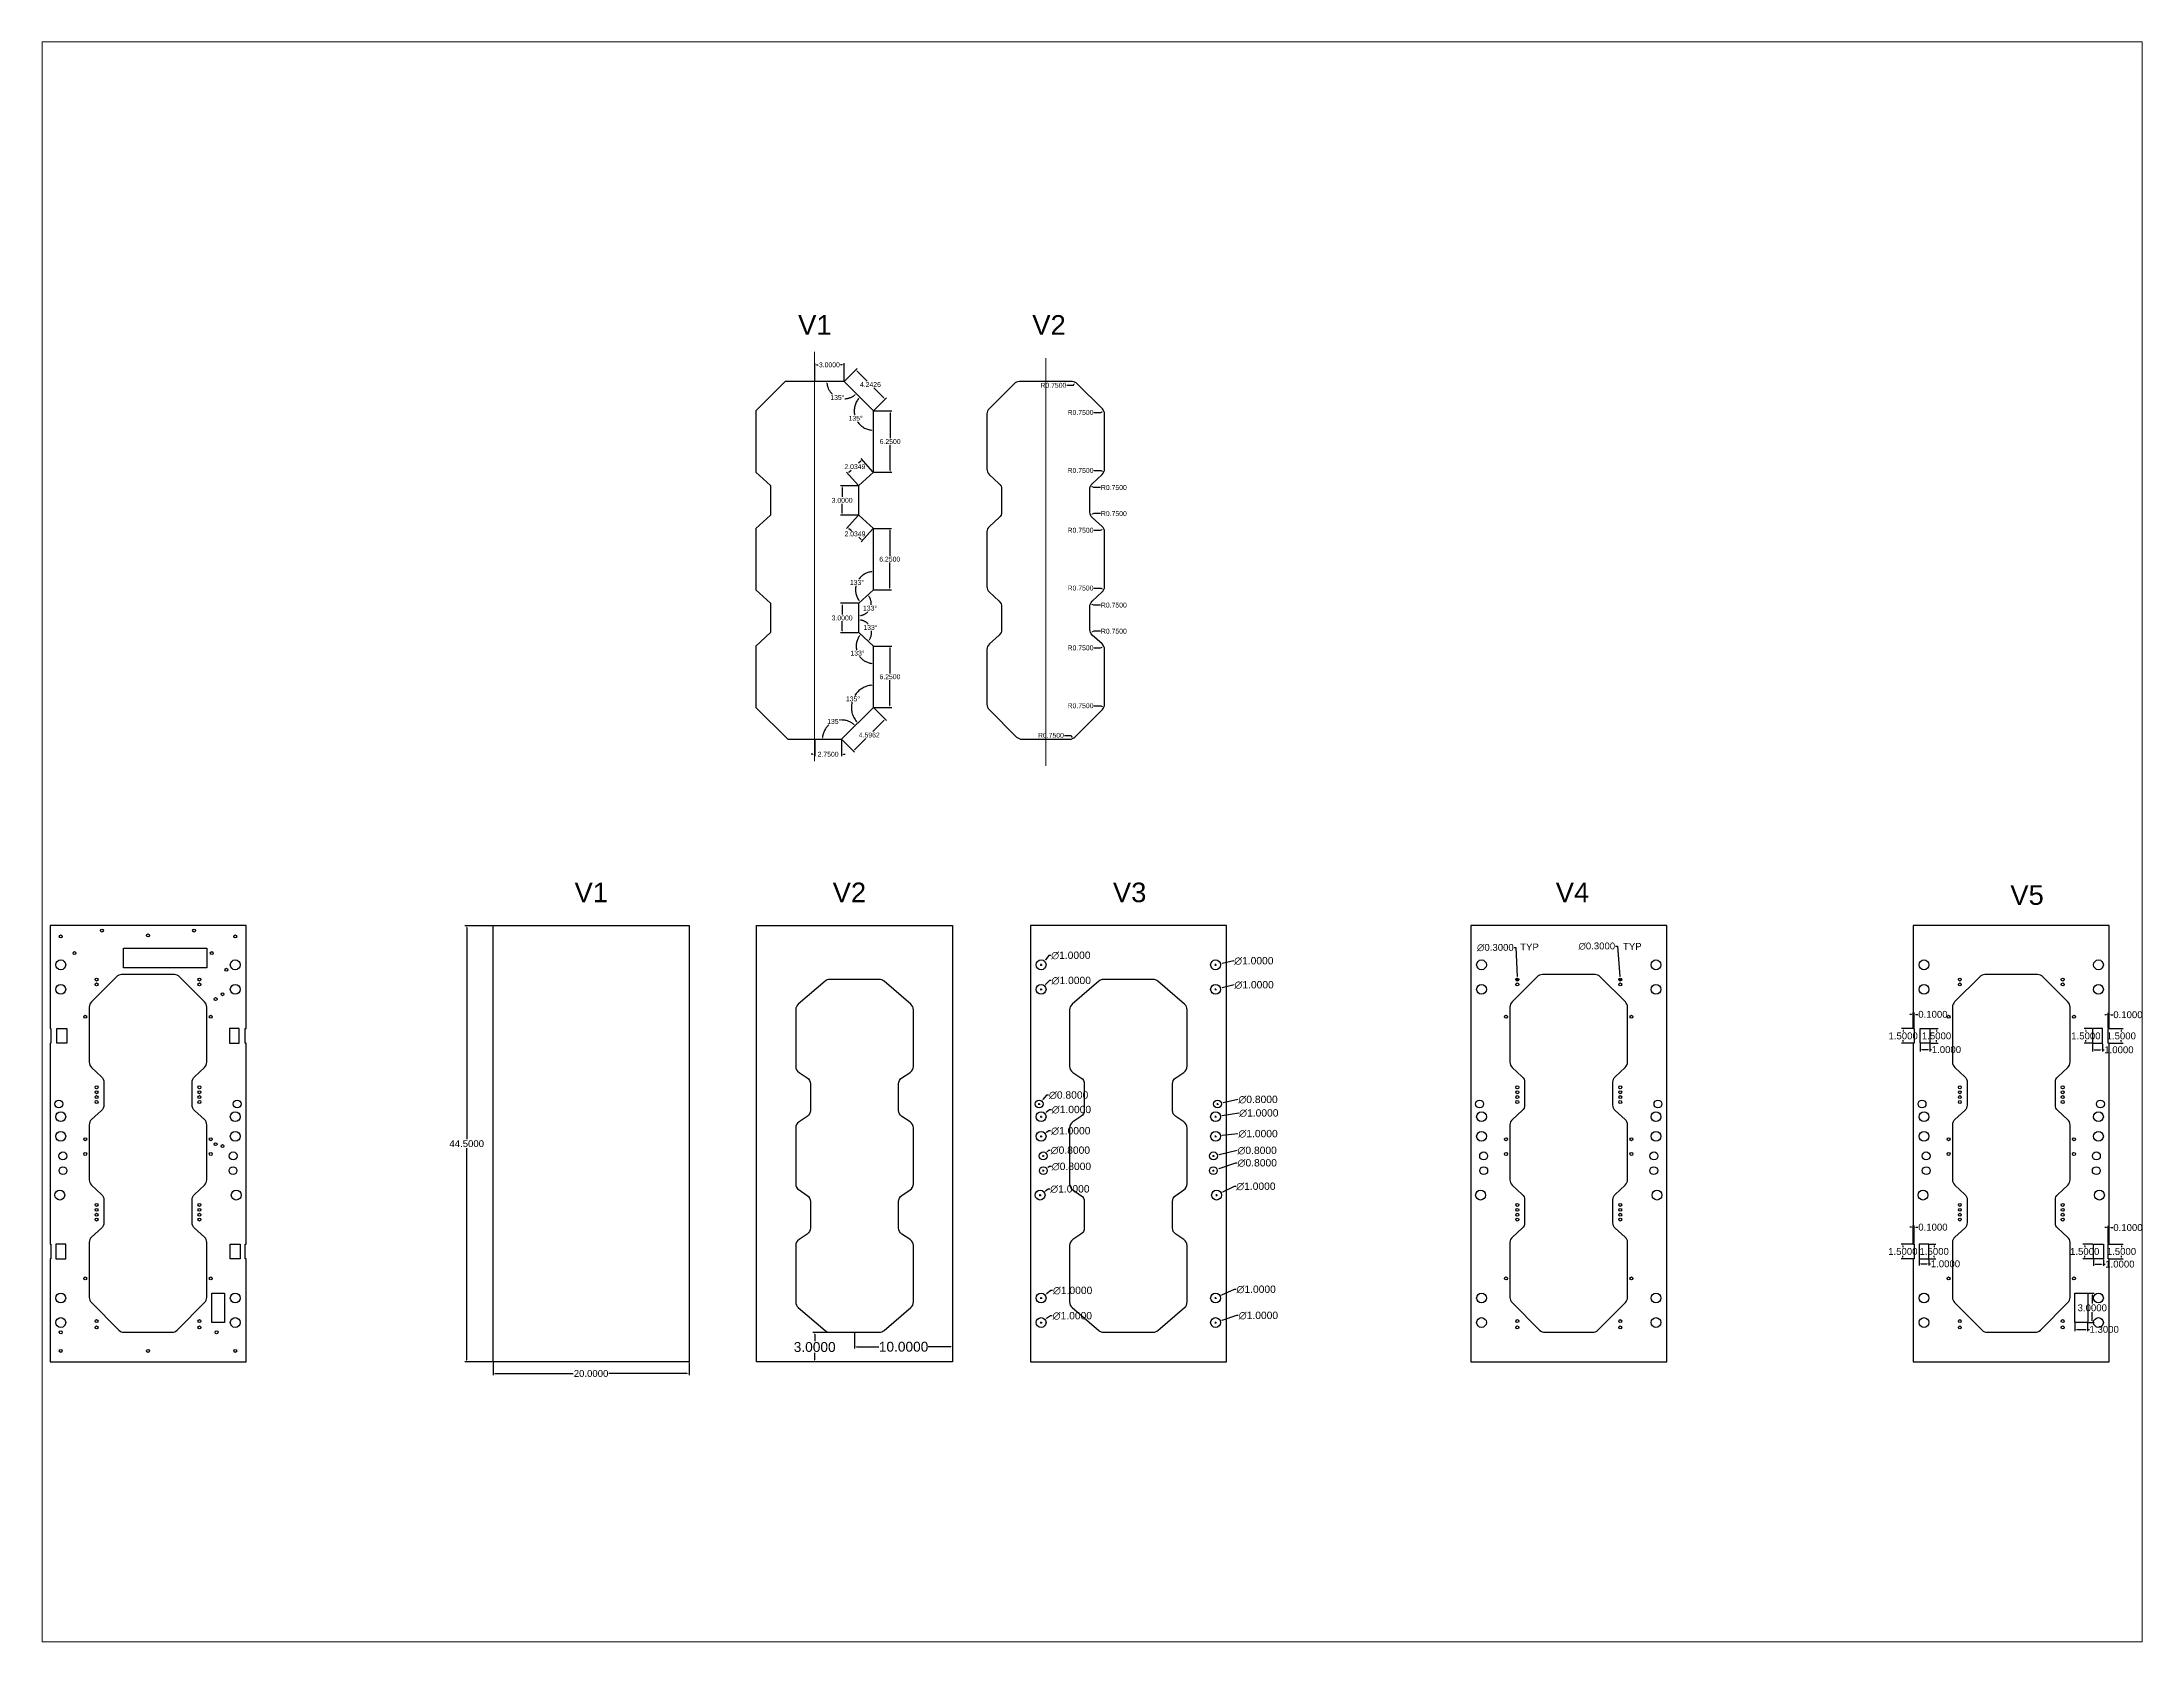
# Paper-space layout 'Layout1' of a CAD drawing. Header units: millimetres. Extents: x 1.05 to 9.45, y 0.8 to 7.2.
# The model-space entities are those that its viewports show. They can reach past a viewport. Long polylines and large blocks are cut down to what shows.
import ezdxf

# ---------------------------------------------------------------- set-up
doc = ezdxf.new("R2010")
doc.units = ezdxf.units.MM
doc.header["$MEASUREMENT"] = 0
doc.linetypes.add('ACAD_ISO10W100', pattern=[18, 12, -3, 0, -3])
doc.layers.add('axa de simetrie', color=1, linetype='ACAD_ISO10W100', lineweight=13)
doc.layers.add('dim', color=90, linetype='ACAD_ISO10W100')
doc.layers.add('schita', color=50, linetype='Continuous')
doc.styles.get("Standard").update_dxf_attribs({"font": 'arial.ttf'})
doc.dimstyles.get("Standard").update_dxf_attribs({"dimtxt": 0.18, "dimasz": 0.18, "dimexe": 0.18, "dimexo": 0.0625, "dimgap": 0.09, "dimtad": 0, "dimtih": 1, "dimtoh": 1, "dimdec": 4, "dimzin": 0, "dimdsep": 46, "dimtxsty": 'Standard', "dimcen": 0.09, "dimadec": 0, "dimazin": 0, "dimtfac": 1, "dimtdec": 4, "dimtofl": 0, "dimtmove": 0, "dimatfit": 3, "dimfxl": 1, "dimtolj": 1, "dimtzin": 0, "dimarcsym": 0})

psp = doc.layouts.get("Layout1")

msp = doc.modelspace()

# ---------------------------------------------------------------- texts
at = {"layer": 'dim', "ltscale": 0.05}
for p in [(160.93367, 49.34666), (171.42587, 49.4041)]:
    msp.add_text('TYP', height=0.7, dxfattribs=at).set_placement(p)
at = {"layer": 'schita', "ltscale": 0.05, "char_height": 2, "attachment_point": 1}
for s, width, insert in [('V1', 0.9034193, (87.24763, 114.17411)), ('V2', 0.9034193, (111.14583, 114.17411)), ('V1', 0.9034193, (64.43589, 56.26837)), ('V2', 0.9034193, (90.77495, 56.26837)), ('V3', 0.9034193, (119.37149, 56.26837)), ('V4', 2, (164.56109, 56.26837))]:
    msp.add_mtext_dynamic_manual_height_columns(s, width=width, gutter_width=1, heights=[0.27163], dxfattribs=dict(at, insert=insert))
at = {"layer": 'schita', "ltscale": 0.05}
note = msp.add_mtext_dynamic_manual_height_columns('V5\\P', width=0.9034193, gutter_width=1, heights=[0.27163, 0], dxfattribs=dict(at, insert=(209.04459, 55.99674), char_height=2, attachment_point=1))

# ---------------------------------------------------------------- blocks, each defined once
blk = doc.blocks.new('*D1')
at = {"layer": 'Defpoints', "color": 0, "ltscale": 0.004, "transparency": 16777216}
for p in [(56.12, 51.87), (53.43, 7.37), (56.12, 7.37)]:
    blk.add_point(p, dxfattribs=at)
at = {"layer": 'dim', "color": 0, "lineweight": -2, "ltscale": 0.004, "transparency": 16777216}
for p, q in [((56.06, 51.87), (53.25, 51.87)), ((53.43, 51.69), (53.43, 30.07)), ((53.43, 7.55), (53.43, 29.18)), ((56.06, 7.37), (53.25, 7.37))]:
    blk.add_line(p, q, dxfattribs=at)
at = {"layer": 'dim', "color": 0, "ltscale": 0.004, "transparency": 16777216}
for points in [[(53.4, 51.69), (53.46, 51.69), (53.43, 51.87)], [(53.4, 7.55), (53.46, 7.55), (53.43, 7.37)]]:
    blk.add_solid(points, dxfattribs=at)
at = {"layer": 'dim', "color": 0, "ltscale": 0.004, "transparency": 16777216, "insert": (53.43, 29.62), "char_height": 0.7, "attachment_point": 5}
blk.add_mtext('\\A1;44.5000', dxfattribs=at)
blk = doc.blocks.new('*D2')
at = {"layer": 'Defpoints', "color": 0, "ltscale": 0.004, "transparency": 16777216}
for p in [(56.12, 7.37), (76.12, 7.37), (76.12, 6.17)]:
    blk.add_point(p, dxfattribs=at)
at = {"layer": 'dim', "color": 0, "lineweight": -2, "ltscale": 0.004, "transparency": 16777216}
for p, q in [((56.12, 7.31), (56.12, 5.99)), ((76.12, 7.31), (76.12, 5.99)), ((56.3, 6.17), (64.3, 6.17)), ((75.94, 6.17), (67.94, 6.17))]:
    blk.add_line(p, q, dxfattribs=at)
at = {"layer": 'dim', "color": 0, "ltscale": 0.004, "transparency": 16777216}
for points in [[(56.3, 6.2), (56.3, 6.14), (56.12, 6.17)], [(75.94, 6.2), (75.94, 6.14), (76.12, 6.17)]]:
    blk.add_solid(points, dxfattribs=at)
at = {"layer": 'dim', "color": 0, "ltscale": 0.004, "transparency": 16777216, "insert": (66.12, 6.17), "char_height": 0.7, "attachment_point": 5}
blk.add_mtext('\\A1;20.0000', dxfattribs=at)
blk = doc.blocks.new('*D3')
at = {"layer": 'Defpoints', "color": 0, "ltscale": 0.05, "transparency": 16777216}
for p in [(111.73, 47.49), (112.37, 48.26)]:
    blk.add_point(p, dxfattribs=at)
at = {"layer": 'dim', "color": 0, "lineweight": -2, "ltscale": 0.05, "transparency": 16777216}
for p, q in [((111.96, 47.87), (112.14, 47.87)), ((112.05, 47.78), (112.05, 47.96)), ((112.85, 48.83), (112.48, 48.4)), ((113.03, 48.83), (112.85, 48.83))]:
    blk.add_line(p, q, dxfattribs=at)
at = {"layer": 'dim', "color": 0, "ltscale": 0.05, "transparency": 16777216}
blk.add_solid([(112.46, 48.41), (112.51, 48.38), (112.37, 48.26)], dxfattribs=at)
at = {"layer": 'dim', "color": 0, "ltscale": 0.05, "transparency": 16777216, "insert": (115.08, 48.83), "char_height": 0.75, "attachment_point": 5}
blk.add_mtext('\\A1;∅1.0000', dxfattribs=at)
blk = doc.blocks.new('*D4')
at = {"layer": 'Defpoints', "color": 0, "ltscale": 0.05, "transparency": 16777216}
for p in [(111.7, 45.01), (112.39, 45.74)]:
    blk.add_point(p, dxfattribs=at)
at = {"layer": 'dim', "color": 0, "lineweight": -2, "ltscale": 0.05, "transparency": 16777216}
for p, q in [((111.96, 45.37), (112.14, 45.37)), ((112.05, 45.28), (112.05, 45.46)), ((112.89, 46.26), (112.51, 45.87)), ((113.07, 46.26), (112.89, 46.26))]:
    blk.add_line(p, q, dxfattribs=at)
at = {"layer": 'dim', "color": 0, "ltscale": 0.05, "transparency": 16777216}
blk.add_solid([(112.49, 45.89), (112.54, 45.85), (112.39, 45.74)], dxfattribs=at)
at = {"layer": 'dim', "color": 0, "ltscale": 0.05, "transparency": 16777216, "insert": (115.12, 46.26), "char_height": 0.75, "attachment_point": 5}
blk.add_mtext('\\A1;∅1.0000', dxfattribs=at)
blk = doc.blocks.new('*D5')
at = {"layer": 'Defpoints', "color": 0, "ltscale": 0.05, "transparency": 16777216}
for p in [(111.59, 33.37), (112.11, 33.98)]:
    blk.add_point(p, dxfattribs=at)
at = {"layer": 'dim', "color": 0, "lineweight": -2, "ltscale": 0.05, "transparency": 16777216}
for p, q in [((112.61, 34.57), (112.22, 34.12)), ((112.79, 34.57), (112.61, 34.57)), ((111.76, 33.67), (111.94, 33.67)), ((111.85, 33.58), (111.85, 33.76))]:
    blk.add_line(p, q, dxfattribs=at)
at = {"layer": 'dim', "color": 0, "ltscale": 0.05, "transparency": 16777216}
blk.add_solid([(112.2, 34.14), (112.25, 34.1), (112.11, 33.98)], dxfattribs=at)
at = {"layer": 'dim', "color": 0, "ltscale": 0.05, "transparency": 16777216, "insert": (114.85, 34.57), "char_height": 0.75, "attachment_point": 5}
blk.add_mtext('\\A1;∅0.8000', dxfattribs=at)
blk = doc.blocks.new('*D6')
at = {"layer": 'Defpoints', "color": 0, "ltscale": 0.05, "transparency": 16777216}
for p in [(112.43, 32.69), (111.66, 32.05)]:
    blk.add_point(p, dxfattribs=at)
at = {"layer": 'dim', "color": 0, "lineweight": -2, "ltscale": 0.05, "transparency": 16777216}
for p, q in [((111.96, 32.37), (112.14, 32.37)), ((112.05, 32.28), (112.05, 32.46)), ((112.91, 33.09), (112.57, 32.81)), ((113.09, 33.09), (112.91, 33.09))]:
    blk.add_line(p, q, dxfattribs=at)
at = {"layer": 'dim', "color": 0, "ltscale": 0.05, "transparency": 16777216}
blk.add_solid([(112.55, 32.83), (112.59, 32.79), (112.43, 32.69)], dxfattribs=at)
at = {"layer": 'dim', "color": 0, "ltscale": 0.05, "transparency": 16777216, "insert": (115.14, 33.09), "char_height": 0.75, "attachment_point": 5}
blk.add_mtext('\\A1;∅1.0000', dxfattribs=at)
blk = doc.blocks.new('*D7')
at = {"layer": 'Defpoints', "color": 0, "ltscale": 0.05, "transparency": 16777216}
for p in [(111.64, 30.09), (112.46, 30.66)]:
    blk.add_point(p, dxfattribs=at)
at = {"layer": 'dim', "color": 0, "lineweight": -2, "ltscale": 0.05, "transparency": 16777216}
for p, q in [((111.96, 30.37), (112.14, 30.37)), ((112.05, 30.28), (112.05, 30.46)), ((112.84, 30.92), (112.61, 30.76)), ((113.02, 30.92), (112.84, 30.92))]:
    blk.add_line(p, q, dxfattribs=at)
at = {"layer": 'dim', "color": 0, "ltscale": 0.05, "transparency": 16777216}
blk.add_solid([(112.59, 30.79), (112.62, 30.74), (112.46, 30.66)], dxfattribs=at)
at = {"layer": 'dim', "color": 0, "ltscale": 0.05, "transparency": 16777216, "insert": (115.07, 30.92), "char_height": 0.75, "attachment_point": 5}
blk.add_mtext('\\A1;∅1.0000', dxfattribs=at)
blk = doc.blocks.new('*D8')
at = {"layer": 'Defpoints', "color": 0, "ltscale": 0.05, "transparency": 16777216}
for p in [(111.98, 28.08), (112.53, 28.67)]:
    blk.add_point(p, dxfattribs=at)
at = {"layer": 'dim', "color": 0, "lineweight": -2, "ltscale": 0.05, "transparency": 16777216}
for p, q in [((112.17, 28.37), (112.35, 28.37)), ((112.26, 28.28), (112.26, 28.46)), ((112.79, 28.94), (112.66, 28.8)), ((112.97, 28.94), (112.79, 28.94))]:
    blk.add_line(p, q, dxfattribs=at)
at = {"layer": 'dim', "color": 0, "ltscale": 0.05, "transparency": 16777216}
blk.add_solid([(112.64, 28.82), (112.68, 28.78), (112.53, 28.67)], dxfattribs=at)
at = {"layer": 'dim', "color": 0, "ltscale": 0.05, "transparency": 16777216, "insert": (115.03, 28.94), "char_height": 0.75, "attachment_point": 5}
blk.add_mtext('\\A1;∅0.8000', dxfattribs=at)
blk = doc.blocks.new('*D9')
at = {"layer": 'Defpoints', "color": 0, "ltscale": 0.05, "transparency": 16777216}
for p in [(111.94, 26.66), (112.61, 27.09)]:
    blk.add_point(p, dxfattribs=at)
at = {"layer": 'dim', "color": 0, "lineweight": -2, "ltscale": 0.05, "transparency": 16777216}
for p, q in [((112.18, 26.88), (112.36, 26.88)), ((112.27, 26.79), (112.27, 26.97)), ((112.91, 27.29), (112.76, 27.19)), ((113.09, 27.29), (112.91, 27.29))]:
    blk.add_line(p, q, dxfattribs=at)
at = {"layer": 'dim', "color": 0, "ltscale": 0.05, "transparency": 16777216}
blk.add_solid([(112.74, 27.22), (112.77, 27.17), (112.61, 27.09)], dxfattribs=at)
at = {"layer": 'dim', "color": 0, "ltscale": 0.05, "transparency": 16777216, "insert": (115.14, 27.29), "char_height": 0.75, "attachment_point": 5}
blk.add_mtext('\\A1;∅0.8000', dxfattribs=at)
blk = doc.blocks.new('*D10')
at = {"layer": 'Defpoints', "color": 0, "ltscale": 0.05, "transparency": 16777216}
for p in [(111.55, 24.07), (112.34, 24.68)]:
    blk.add_point(p, dxfattribs=at)
at = {"layer": 'dim', "color": 0, "lineweight": -2, "ltscale": 0.05, "transparency": 16777216}
for p, q in [((111.86, 24.37), (112.04, 24.37)), ((111.95, 24.28), (111.95, 24.46)), ((112.75, 24.99), (112.49, 24.79)), ((112.93, 24.99), (112.75, 24.99))]:
    blk.add_line(p, q, dxfattribs=at)
at = {"layer": 'dim', "color": 0, "ltscale": 0.05, "transparency": 16777216}
blk.add_solid([(112.47, 24.81), (112.51, 24.76), (112.34, 24.68)], dxfattribs=at)
at = {"layer": 'dim', "color": 0, "ltscale": 0.05, "transparency": 16777216, "insert": (114.98, 24.99), "char_height": 0.75, "attachment_point": 5}
blk.add_mtext('\\A1;∅1.0000', dxfattribs=at)
blk = doc.blocks.new('*D11')
at = {"layer": 'Defpoints', "color": 0, "ltscale": 0.05, "transparency": 16777216}
for p in [(111.65, 13.57), (112.44, 14.18)]:
    blk.add_point(p, dxfattribs=at)
at = {"layer": 'dim', "color": 0, "lineweight": -2, "ltscale": 0.05, "transparency": 16777216}
for p, q in [((111.96, 13.87), (112.14, 13.87)), ((112.05, 13.78), (112.05, 13.96)), ((113.03, 14.63), (112.58, 14.29)), ((113.21, 14.63), (113.03, 14.63))]:
    blk.add_line(p, q, dxfattribs=at)
at = {"layer": 'dim', "color": 0, "ltscale": 0.05, "transparency": 16777216}
blk.add_solid([(112.57, 14.31), (112.6, 14.27), (112.44, 14.18)], dxfattribs=at)
at = {"layer": 'dim', "color": 0, "ltscale": 0.05, "transparency": 16777216, "insert": (115.26, 14.63), "char_height": 0.75, "attachment_point": 5}
blk.add_mtext('\\A1;∅1.0000', dxfattribs=at)
blk = doc.blocks.new('*D12')
at = {"layer": 'Defpoints', "color": 0, "ltscale": 0.05, "transparency": 16777216}
for p in [(111.64, 11.09), (112.46, 11.66)]:
    blk.add_point(p, dxfattribs=at)
at = {"layer": 'dim', "color": 0, "lineweight": -2, "ltscale": 0.05, "transparency": 16777216}
for p, q in [((111.96, 11.37), (112.14, 11.37)), ((112.05, 11.28), (112.05, 11.46)), ((113, 12.05), (112.6, 11.77)), ((113.18, 12.05), (113, 12.05))]:
    blk.add_line(p, q, dxfattribs=at)
at = {"layer": 'dim', "color": 0, "ltscale": 0.05, "transparency": 16777216}
blk.add_solid([(112.58, 11.79), (112.62, 11.74), (112.46, 11.66)], dxfattribs=at)
at = {"layer": 'dim', "color": 0, "ltscale": 0.05, "transparency": 16777216, "insert": (115.23, 12.05), "char_height": 0.75, "attachment_point": 5}
blk.add_mtext('\\A1;∅1.0000', dxfattribs=at)
blk = doc.blocks.new('*D13')
at = {"layer": 'Defpoints', "color": 0, "ltscale": 0.05, "transparency": 16777216}
for p in [(129.39, 13.67), (130.3, 14.08)]:
    blk.add_point(p, dxfattribs=at)
at = {"layer": 'dim', "color": 0, "lineweight": -2, "ltscale": 0.05, "transparency": 16777216}
for p, q in [((129.76, 13.87), (129.94, 13.87)), ((129.85, 13.78), (129.85, 13.96)), ((131.76, 14.75), (130.47, 14.16)), ((131.94, 14.75), (131.76, 14.75))]:
    blk.add_line(p, q, dxfattribs=at)
at = {"layer": 'dim', "color": 0, "ltscale": 0.05, "transparency": 16777216}
blk.add_solid([(130.45, 14.18), (130.48, 14.13), (130.3, 14.08)], dxfattribs=at)
at = {"layer": 'dim', "color": 0, "ltscale": 0.05, "transparency": 16777216, "insert": (133.99, 14.75), "char_height": 0.75, "attachment_point": 5}
blk.add_mtext('\\A1;∅1.0000', dxfattribs=at)
blk = doc.blocks.new('*D14')
at = {"layer": 'Defpoints', "color": 0, "ltscale": 0.05, "transparency": 16777216}
for p in [(129.37, 11.22), (130.32, 11.53)]:
    blk.add_point(p, dxfattribs=at)
at = {"layer": 'dim', "color": 0, "lineweight": -2, "ltscale": 0.05, "transparency": 16777216}
for p, q in [((129.76, 11.37), (129.94, 11.37)), ((129.85, 11.28), (129.85, 11.46)), ((131.98, 12.08), (130.49, 11.59)), ((132.16, 12.08), (131.98, 12.08))]:
    blk.add_line(p, q, dxfattribs=at)
at = {"layer": 'dim', "color": 0, "ltscale": 0.05, "transparency": 16777216}
blk.add_solid([(130.48, 11.62), (130.5, 11.56), (130.32, 11.53)], dxfattribs=at)
at = {"layer": 'dim', "color": 0, "ltscale": 0.05, "transparency": 16777216, "insert": (134.22, 12.08), "char_height": 0.75, "attachment_point": 5}
blk.add_mtext('\\A1;∅1.0000', dxfattribs=at)
blk = doc.blocks.new('*D15')
at = {"layer": 'Defpoints', "color": 0, "ltscale": 0.05, "transparency": 16777216}
for p in [(129.5, 24.15), (130.39, 24.6)]:
    blk.add_point(p, dxfattribs=at)
at = {"layer": 'dim', "color": 0, "lineweight": -2, "ltscale": 0.05, "transparency": 16777216}
for p, q in [((129.86, 24.37), (130.04, 24.37)), ((129.95, 24.28), (129.95, 24.46)), ((131.73, 25.26), (130.56, 24.68)), ((131.91, 25.26), (131.73, 25.26))]:
    blk.add_line(p, q, dxfattribs=at)
at = {"layer": 'dim', "color": 0, "ltscale": 0.05, "transparency": 16777216}
blk.add_solid([(130.54, 24.7), (130.57, 24.65), (130.39, 24.6)], dxfattribs=at)
at = {"layer": 'dim', "color": 0, "ltscale": 0.05, "transparency": 16777216, "insert": (133.96, 25.26), "char_height": 0.75, "attachment_point": 5}
blk.add_mtext('\\A1;∅1.0000', dxfattribs=at)
blk = doc.blocks.new('*D16')
at = {"layer": 'Defpoints', "color": 0, "ltscale": 0.05, "transparency": 16777216}
for p in [(129.24, 26.74), (130, 27.01)]:
    blk.add_point(p, dxfattribs=at)
at = {"layer": 'dim', "color": 0, "lineweight": -2, "ltscale": 0.05, "transparency": 16777216}
for p, q in [((129.53, 26.88), (129.71, 26.88)), ((129.62, 26.79), (129.62, 26.97)), ((131.87, 27.65), (130.17, 27.06)), ((132.05, 27.65), (131.87, 27.65))]:
    blk.add_line(p, q, dxfattribs=at)
at = {"layer": 'dim', "color": 0, "ltscale": 0.05, "transparency": 16777216}
blk.add_solid([(130.16, 27.09), (130.18, 27.04), (130, 27.01)], dxfattribs=at)
at = {"layer": 'dim', "color": 0, "ltscale": 0.05, "transparency": 16777216, "insert": (134.1, 27.65), "char_height": 0.75, "attachment_point": 5}
blk.add_mtext('\\A1;∅0.8000', dxfattribs=at)
blk = doc.blocks.new('*D17')
at = {"layer": 'Defpoints', "color": 0, "ltscale": 0.05, "transparency": 16777216}
for p in [(129.25, 28.29), (130.03, 28.46)]:
    blk.add_point(p, dxfattribs=at)
at = {"layer": 'dim', "color": 0, "lineweight": -2, "ltscale": 0.05, "transparency": 16777216}
for p, q in [((129.55, 28.37), (129.73, 28.37)), ((129.64, 28.28), (129.64, 28.46)), ((132.04, 28.92), (130.2, 28.5))]:
    blk.add_line(p, q, dxfattribs=at)
at = {"layer": 'dim', "color": 0, "ltscale": 0.05, "transparency": 16777216}
blk.add_solid([(130.19, 28.53), (130.21, 28.47), (130.03, 28.46)], dxfattribs=at)
at = {"layer": 'dim', "color": 0, "ltscale": 0.05, "transparency": 16777216, "insert": (134.09, 28.92), "char_height": 0.75, "attachment_point": 5}
blk.add_mtext('\\A1;∅0.8000', dxfattribs=at)
blk = doc.blocks.new('*D18')
at = {"layer": 'Defpoints', "color": 0, "ltscale": 0.05, "transparency": 16777216}
for p in [(129.35, 30.32), (130.34, 30.43)]:
    blk.add_point(p, dxfattribs=at)
at = {"layer": 'dim', "color": 0, "lineweight": -2, "ltscale": 0.05, "transparency": 16777216}
for p, q in [((129.76, 30.37), (129.94, 30.37)), ((129.85, 30.28), (129.85, 30.46)), ((132.12, 30.63), (130.52, 30.45))]:
    blk.add_line(p, q, dxfattribs=at)
at = {"layer": 'dim', "color": 0, "ltscale": 0.05, "transparency": 16777216}
blk.add_solid([(130.52, 30.48), (130.53, 30.42), (130.34, 30.43)], dxfattribs=at)
at = {"layer": 'dim', "color": 0, "ltscale": 0.05, "transparency": 16777216, "insert": (134.18, 30.63), "char_height": 0.75, "attachment_point": 5}
blk.add_mtext('\\A1;∅1.0000', dxfattribs=at)
blk = doc.blocks.new('*D19')
at = {"layer": 'Defpoints', "color": 0, "ltscale": 0.05, "transparency": 16777216}
for p in [(129.35, 32.3), (130.34, 32.45)]:
    blk.add_point(p, dxfattribs=at)
at = {"layer": 'dim', "color": 0, "lineweight": -2, "ltscale": 0.05, "transparency": 16777216}
for p, q in [((129.76, 32.37), (129.94, 32.37)), ((129.85, 32.28), (129.85, 32.46)), ((132.21, 32.74), (130.52, 32.48))]:
    blk.add_line(p, q, dxfattribs=at)
at = {"layer": 'dim', "color": 0, "ltscale": 0.05, "transparency": 16777216}
blk.add_solid([(130.51, 32.51), (130.52, 32.45), (130.34, 32.45)], dxfattribs=at)
at = {"layer": 'dim', "color": 0, "ltscale": 0.05, "transparency": 16777216, "insert": (134.26, 32.74), "char_height": 0.75, "attachment_point": 5}
blk.add_mtext('\\A1;∅1.0000', dxfattribs=at)
blk = doc.blocks.new('*D20')
at = {"layer": 'Defpoints', "color": 0, "ltscale": 0.05, "transparency": 16777216}
for p in [(129.66, 33.59), (130.44, 33.76)]:
    blk.add_point(p, dxfattribs=at)
at = {"layer": 'dim', "color": 0, "lineweight": -2, "ltscale": 0.05, "transparency": 16777216}
for p, q in [((129.96, 33.67), (130.14, 33.67)), ((130.05, 33.58), (130.05, 33.76)), ((132.12, 34.12), (130.61, 33.79))]:
    blk.add_line(p, q, dxfattribs=at)
at = {"layer": 'dim', "color": 0, "ltscale": 0.05, "transparency": 16777216}
blk.add_solid([(130.61, 33.82), (130.62, 33.77), (130.44, 33.76)], dxfattribs=at)
at = {"layer": 'dim', "color": 0, "ltscale": 0.05, "transparency": 16777216, "insert": (134.18, 34.12), "char_height": 0.75, "attachment_point": 5}
blk.add_mtext('\\A1;∅0.8000', dxfattribs=at)
blk = doc.blocks.new('*D21')
at = {"layer": 'Defpoints', "color": 0, "ltscale": 0.05, "transparency": 16777216}
for p in [(129.36, 45.26), (130.33, 45.49)]:
    blk.add_point(p, dxfattribs=at)
at = {"layer": 'dim', "color": 0, "lineweight": -2, "ltscale": 0.05, "transparency": 16777216}
for p, q in [((129.76, 45.37), (129.94, 45.37)), ((129.85, 45.28), (129.85, 45.46)), ((131.73, 45.82), (130.51, 45.53))]:
    blk.add_line(p, q, dxfattribs=at)
at = {"layer": 'dim', "color": 0, "ltscale": 0.05, "transparency": 16777216}
blk.add_solid([(130.5, 45.56), (130.52, 45.5), (130.33, 45.49)], dxfattribs=at)
at = {"layer": 'dim', "color": 0, "ltscale": 0.05, "transparency": 16777216, "insert": (133.78, 45.82), "char_height": 0.75, "attachment_point": 5}
blk.add_mtext('\\A1;∅1.0000', dxfattribs=at)
blk = doc.blocks.new('*D22')
at = {"layer": 'Defpoints', "color": 0, "ltscale": 0.05, "transparency": 16777216}
for p in [(129.36, 47.77), (130.34, 47.98)]:
    blk.add_point(p, dxfattribs=at)
at = {"layer": 'dim', "color": 0, "lineweight": -2, "ltscale": 0.05, "transparency": 16777216}
for p, q in [((129.76, 47.87), (129.94, 47.87)), ((129.85, 47.78), (129.85, 47.96)), ((131.7, 48.27), (130.51, 48.02))]:
    blk.add_line(p, q, dxfattribs=at)
at = {"layer": 'dim', "color": 0, "ltscale": 0.05, "transparency": 16777216}
blk.add_solid([(130.51, 48.05), (130.52, 47.99), (130.34, 47.98)], dxfattribs=at)
at = {"layer": 'dim', "color": 0, "ltscale": 0.05, "transparency": 16777216, "insert": (133.75, 48.27), "char_height": 0.75, "attachment_point": 5}
blk.add_mtext('\\A1;∅1.0000', dxfattribs=at)
blk = doc.blocks.new('*D23')
at = {"layer": 'Defpoints', "color": 0, "ltscale": 0.05, "transparency": 16777216}
for p in [(160.63, 46.52), (160.64, 46.22)]:
    blk.add_point(p, dxfattribs=at)
at = {"layer": 'dim', "color": 0, "lineweight": -2, "ltscale": 0.05, "transparency": 16777216}
for p, q in [((160.32, 49.63), (160.5, 49.63)), ((160.5, 49.63), (160.62, 46.7)), ((160.55, 46.37), (160.73, 46.37)), ((160.64, 46.28), (160.64, 46.46))]:
    blk.add_line(p, q, dxfattribs=at)
at = {"layer": 'dim', "color": 0, "ltscale": 0.05, "transparency": 16777216}
blk.add_solid([(160.65, 46.7), (160.59, 46.7), (160.63, 46.52)], dxfattribs=at)
at = {"layer": 'dim', "color": 0, "ltscale": 0.05, "transparency": 16777216, "insert": (158.4, 49.63), "char_height": 0.7, "attachment_point": 5}
blk.add_mtext('\\A1;∅0.3000', dxfattribs=at)
blk = doc.blocks.new('*D24')
at = {"layer": 'Defpoints', "color": 0, "ltscale": 0.05, "transparency": 16777216}
for p in [(171.13, 46.52), (171.15, 46.22)]:
    blk.add_point(p, dxfattribs=at)
at = {"layer": 'dim', "color": 0, "lineweight": -2, "ltscale": 0.05, "transparency": 16777216}
for p, q in [((170.67, 49.78), (170.85, 49.78)), ((170.85, 49.78), (171.11, 46.7)), ((171.05, 46.37), (171.23, 46.37)), ((171.14, 46.28), (171.14, 46.46))]:
    blk.add_line(p, q, dxfattribs=at)
at = {"layer": 'dim', "color": 0, "ltscale": 0.05, "transparency": 16777216}
blk.add_solid([(171.14, 46.71), (171.08, 46.7), (171.13, 46.52)], dxfattribs=at)
at = {"layer": 'dim', "color": 0, "ltscale": 0.05, "transparency": 16777216, "insert": (168.75, 49.78), "char_height": 0.7, "attachment_point": 5}
blk.add_mtext('\\A1;∅0.3000', dxfattribs=at)
blk = doc.blocks.new('*D25')
at = {"layer": 'Defpoints', "color": 0, "ltscale": 0.05, "transparency": 16777216}
for p in [(201.04, 41.37), (201.14, 42.82), (201.14, 41.37)]:
    blk.add_point(p, dxfattribs=at)
at = {"layer": 'dim', "color": 0, "lineweight": -2, "ltscale": 0.05, "transparency": 16777216}
for p, q in [((201.04, 41.44), (201.04, 43)), ((201.14, 41.44), (201.14, 43)), ((200.86, 42.82), (200.68, 42.82)), ((201.32, 42.82), (201.5, 42.82))]:
    blk.add_line(p, q, dxfattribs=at)
at = {"layer": 'dim', "color": 0, "ltscale": 0.05, "transparency": 16777216}
for points in [[(200.86, 42.85), (200.86, 42.79), (201.04, 42.82)], [(201.32, 42.85), (201.32, 42.79), (201.14, 42.82)]]:
    blk.add_solid(points, dxfattribs=at)
at = {"layer": 'dim', "color": 0, "ltscale": 0.05, "transparency": 16777216, "insert": (203.05, 42.82), "char_height": 0.7, "attachment_point": 5}
blk.add_mtext('\\A1;0.1000', dxfattribs=at)
blk = doc.blocks.new('*D26')
at = {"layer": 'Defpoints', "color": 0, "ltscale": 0.05, "transparency": 16777216}
for p in [(200.01, 41.37), (201.14, 41.37), (201.14, 39.87)]:
    blk.add_point(p, dxfattribs=at)
at = {"layer": 'dim', "color": 0, "lineweight": -2, "ltscale": 0.05, "transparency": 16777216}
for p, q in [((201.08, 41.37), (199.83, 41.37)), ((200.01, 41.19), (200.01, 41.07)), ((201.08, 39.87), (199.83, 39.87)), ((200.01, 40.05), (200.01, 40.18))]:
    blk.add_line(p, q, dxfattribs=at)
at = {"layer": 'dim', "color": 0, "ltscale": 0.05, "transparency": 16777216}
for points in [[(199.98, 41.19), (200.04, 41.19), (200.01, 41.37)], [(199.98, 40.05), (200.04, 40.05), (200.01, 39.87)]]:
    blk.add_solid(points, dxfattribs=at)
at = {"layer": 'dim', "color": 0, "ltscale": 0.05, "transparency": 16777216, "insert": (200.01, 40.62), "char_height": 0.7, "attachment_point": 5}
blk.add_mtext('\\A1;1.5000', dxfattribs=at)
blk = doc.blocks.new('*D27')
at = {"layer": 'Defpoints', "color": 0, "ltscale": 0.05, "transparency": 16777216}
for p in [(199.98, 19.37), (201.14, 19.37), (201.14, 17.87)]:
    blk.add_point(p, dxfattribs=at)
at = {"layer": 'dim', "color": 0, "lineweight": -2, "ltscale": 0.05, "transparency": 16777216}
for p, q in [((201.08, 19.37), (199.8, 19.37)), ((201.08, 17.87), (199.8, 17.87)), ((199.98, 19.19), (199.98, 19.07)), ((199.98, 18.05), (199.98, 18.18))]:
    blk.add_line(p, q, dxfattribs=at)
at = {"layer": 'dim', "color": 0, "ltscale": 0.05, "transparency": 16777216}
for points in [[(199.95, 19.19), (200.01, 19.19), (199.98, 19.37)], [(199.95, 18.05), (200.01, 18.05), (199.98, 17.87)]]:
    blk.add_solid(points, dxfattribs=at)
at = {"layer": 'dim', "color": 0, "ltscale": 0.05, "transparency": 16777216, "insert": (199.98, 18.62), "char_height": 0.7, "attachment_point": 5}
blk.add_mtext('\\A1;1.5000', dxfattribs=at)
blk = doc.blocks.new('*D28')
at = {"layer": 'Defpoints', "color": 0, "ltscale": 0.05, "transparency": 16777216}
for p in [(201.04, 19.37), (201.14, 21.1), (201.14, 19.37)]:
    blk.add_point(p, dxfattribs=at)
at = {"layer": 'dim', "color": 0, "lineweight": -2, "ltscale": 0.05, "transparency": 16777216}
for p, q in [((200.86, 21.1), (200.68, 21.1)), ((201.04, 19.44), (201.04, 21.28)), ((201.14, 19.44), (201.14, 21.28)), ((201.32, 21.1), (201.5, 21.1))]:
    blk.add_line(p, q, dxfattribs=at)
at = {"layer": 'dim', "color": 0, "ltscale": 0.05, "transparency": 16777216}
for points in [[(200.86, 21.13), (200.86, 21.07), (201.04, 21.1)], [(201.32, 21.13), (201.32, 21.07), (201.14, 21.1)]]:
    blk.add_solid(points, dxfattribs=at)
at = {"layer": 'dim', "color": 0, "ltscale": 0.05, "transparency": 16777216, "insert": (203.05, 21.1), "char_height": 0.7, "attachment_point": 5}
blk.add_mtext('\\A1;0.1000', dxfattribs=at)
blk = doc.blocks.new('*D29')
at = {"layer": 'Defpoints', "color": 0, "ltscale": 0.05, "transparency": 16777216}
for p in [(220.94, 41.37), (221.04, 42.78), (221.04, 41.37)]:
    blk.add_point(p, dxfattribs=at)
at = {"layer": 'dim', "color": 0, "lineweight": -2, "ltscale": 0.05, "transparency": 16777216}
for p, q in [((220.94, 41.44), (220.94, 42.96)), ((221.04, 41.44), (221.04, 42.96)), ((220.76, 42.78), (220.58, 42.78)), ((221.22, 42.78), (221.4, 42.78))]:
    blk.add_line(p, q, dxfattribs=at)
at = {"layer": 'dim', "color": 0, "ltscale": 0.05, "transparency": 16777216}
for points in [[(220.76, 42.81), (220.76, 42.75), (220.94, 42.78)], [(221.22, 42.81), (221.22, 42.75), (221.04, 42.78)]]:
    blk.add_solid(points, dxfattribs=at)
at = {"layer": 'dim', "color": 0, "ltscale": 0.05, "transparency": 16777216, "insert": (222.95, 42.78), "char_height": 0.7, "attachment_point": 5}
blk.add_mtext('\\A1;0.1000', dxfattribs=at)
blk = doc.blocks.new('*D30')
at = {"layer": 'Defpoints', "color": 0, "ltscale": 0.05, "transparency": 16777216}
for p in [(220.94, 41.37), (220.94, 39.87), (222.27, 39.87)]:
    blk.add_point(p, dxfattribs=at)
at = {"layer": 'dim', "color": 0, "lineweight": -2, "ltscale": 0.05, "transparency": 16777216}
for p, q in [((221.01, 41.37), (222.45, 41.37)), ((222.27, 41.19), (222.27, 41.07)), ((221.01, 39.87), (222.45, 39.87)), ((222.27, 40.05), (222.27, 40.18))]:
    blk.add_line(p, q, dxfattribs=at)
at = {"layer": 'dim', "color": 0, "ltscale": 0.05, "transparency": 16777216}
for points in [[(222.24, 41.19), (222.3, 41.19), (222.27, 41.37)], [(222.24, 40.05), (222.3, 40.05), (222.27, 39.87)]]:
    blk.add_solid(points, dxfattribs=at)
at = {"layer": 'dim', "color": 0, "ltscale": 0.05, "transparency": 16777216, "insert": (222.27, 40.62), "char_height": 0.7, "attachment_point": 5}
blk.add_mtext('\\A1;1.5000', dxfattribs=at)
blk = doc.blocks.new('*D31')
at = {"layer": 'Defpoints', "color": 0, "ltscale": 0.05, "transparency": 16777216}
for p in [(220.94, 19.37), (220.94, 17.87), (222.29, 17.87)]:
    blk.add_point(p, dxfattribs=at)
at = {"layer": 'dim', "color": 0, "lineweight": -2, "ltscale": 0.05, "transparency": 16777216}
for p, q in [((221.01, 19.37), (222.47, 19.37)), ((221.01, 17.87), (222.47, 17.87)), ((222.29, 19.19), (222.29, 19.07)), ((222.29, 18.05), (222.29, 18.18))]:
    blk.add_line(p, q, dxfattribs=at)
at = {"layer": 'dim', "color": 0, "ltscale": 0.05, "transparency": 16777216}
for points in [[(222.26, 19.19), (222.32, 19.19), (222.29, 19.37)], [(222.26, 18.05), (222.32, 18.05), (222.29, 17.87)]]:
    blk.add_solid(points, dxfattribs=at)
at = {"layer": 'dim', "color": 0, "ltscale": 0.05, "transparency": 16777216, "insert": (222.29, 18.62), "char_height": 0.7, "attachment_point": 5}
blk.add_mtext('\\A1;1.5000', dxfattribs=at)
blk = doc.blocks.new('*D32')
at = {"layer": 'Defpoints', "color": 0, "ltscale": 0.05, "transparency": 16777216}
for p in [(220.94, 19.37), (221.04, 21.06), (221.04, 19.37)]:
    blk.add_point(p, dxfattribs=at)
at = {"layer": 'dim', "color": 0, "lineweight": -2, "ltscale": 0.05, "transparency": 16777216}
for p, q in [((220.76, 21.06), (220.58, 21.06)), ((220.94, 19.44), (220.94, 21.24)), ((221.04, 19.44), (221.04, 21.24)), ((221.22, 21.06), (221.4, 21.06))]:
    blk.add_line(p, q, dxfattribs=at)
at = {"layer": 'dim', "color": 0, "ltscale": 0.05, "transparency": 16777216}
for points in [[(220.76, 21.09), (220.76, 21.03), (220.94, 21.06)], [(221.22, 21.09), (221.22, 21.03), (221.04, 21.06)]]:
    blk.add_solid(points, dxfattribs=at)
at = {"layer": 'dim', "color": 0, "ltscale": 0.05, "transparency": 16777216, "insert": (222.95, 21.06), "char_height": 0.7, "attachment_point": 5}
blk.add_mtext('\\A1;0.1000', dxfattribs=at)
blk = doc.blocks.new('*D33')
at = {"layer": 'Defpoints', "color": 0, "ltscale": 0.05, "transparency": 16777216}
for p in [(219.44, 17.87), (220.44, 17.87), (220.44, 17.33)]:
    blk.add_point(p, dxfattribs=at)
at = {"layer": 'dim', "color": 0, "lineweight": -2, "ltscale": 0.05, "transparency": 16777216}
for p, q in [((219.44, 17.81), (219.44, 17.15)), ((219.62, 17.33), (220.26, 17.33)), ((220.44, 17.81), (220.44, 17.15)), ((220.44, 17.33), (220.62, 17.33))]:
    blk.add_line(p, q, dxfattribs=at)
at = {"layer": 'dim', "color": 0, "ltscale": 0.05, "transparency": 16777216}
for points in [[(219.62, 17.36), (219.62, 17.3), (219.44, 17.33)], [(220.26, 17.36), (220.26, 17.3), (220.44, 17.33)]]:
    blk.add_solid(points, dxfattribs=at)
at = {"layer": 'dim', "color": 0, "ltscale": 0.05, "transparency": 16777216, "insert": (222.13, 17.33), "char_height": 0.7, "attachment_point": 5}
blk.add_mtext('\\A1;1.0000', dxfattribs=at)
blk = doc.blocks.new('*D34')
at = {"layer": 'Defpoints', "color": 0, "ltscale": 0.05, "transparency": 16777216}
for p in [(218.54, 19.37), (219.44, 19.37), (219.44, 17.87)]:
    blk.add_point(p, dxfattribs=at)
at = {"layer": 'dim', "color": 0, "lineweight": -2, "ltscale": 0.05, "transparency": 16777216}
for p, q in [((219.38, 19.37), (218.36, 19.37)), ((219.38, 17.87), (218.36, 17.87)), ((218.54, 19.19), (218.54, 19.07)), ((218.54, 18.05), (218.54, 18.18))]:
    blk.add_line(p, q, dxfattribs=at)
at = {"layer": 'dim', "color": 0, "ltscale": 0.05, "transparency": 16777216}
for points in [[(218.51, 19.19), (218.57, 19.19), (218.54, 19.37)], [(218.51, 18.05), (218.57, 18.05), (218.54, 17.87)]]:
    blk.add_solid(points, dxfattribs=at)
at = {"layer": 'dim', "color": 0, "ltscale": 0.05, "transparency": 16777216, "insert": (218.54, 18.62), "char_height": 0.7, "attachment_point": 5}
blk.add_mtext('\\A1;1.5000', dxfattribs=at)
blk = doc.blocks.new('*D35')
at = {"layer": 'Defpoints', "color": 0, "ltscale": 0.05, "transparency": 16777216}
for p in [(217.54, 11.37), (218.84, 11.37), (218.84, 10.67)]:
    blk.add_point(p, dxfattribs=at)
at = {"layer": 'dim', "color": 0, "lineweight": -2, "ltscale": 0.05, "transparency": 16777216}
for p, q in [((217.54, 11.31), (217.54, 10.49)), ((218.84, 11.31), (218.84, 10.49)), ((217.72, 10.67), (218.66, 10.67)), ((218.84, 10.67), (219.02, 10.67))]:
    blk.add_line(p, q, dxfattribs=at)
at = {"layer": 'dim', "color": 0, "ltscale": 0.05, "transparency": 16777216}
for points in [[(217.72, 10.7), (217.72, 10.64), (217.54, 10.67)], [(218.66, 10.7), (218.66, 10.64), (218.84, 10.67)]]:
    blk.add_solid(points, dxfattribs=at)
at = {"layer": 'dim', "color": 0, "ltscale": 0.05, "transparency": 16777216, "insert": (220.53, 10.67), "char_height": 0.7, "attachment_point": 5}
blk.add_mtext('\\A1;1.3000', dxfattribs=at)
blk = doc.blocks.new('*D36')
at = {"layer": 'Defpoints', "color": 0, "ltscale": 0.05, "transparency": 16777216}
for p in [(218.84, 14.37), (218.84, 11.37), (219.31, 11.37)]:
    blk.add_point(p, dxfattribs=at)
at = {"layer": 'dim', "color": 0, "lineweight": -2, "ltscale": 0.05, "transparency": 16777216}
for p, q in [((218.91, 14.37), (219.49, 14.37)), ((219.31, 14.19), (219.31, 13.32)), ((218.91, 11.37), (219.49, 11.37)), ((219.31, 11.55), (219.31, 12.43))]:
    blk.add_line(p, q, dxfattribs=at)
at = {"layer": 'dim', "color": 0, "ltscale": 0.05, "transparency": 16777216}
for points in [[(219.28, 14.19), (219.34, 14.19), (219.31, 14.37)], [(219.28, 11.55), (219.34, 11.55), (219.31, 11.37)]]:
    blk.add_solid(points, dxfattribs=at)
at = {"layer": 'dim', "color": 0, "ltscale": 0.05, "transparency": 16777216, "insert": (219.31, 12.87), "char_height": 0.7, "attachment_point": 5}
blk.add_mtext('\\A1;3.0000', dxfattribs=at)
blk = doc.blocks.new('*D37')
at = {"layer": 'Defpoints', "color": 0, "ltscale": 0.05, "transparency": 16777216}
for p in [(201.64, 17.87), (202.64, 17.87), (202.64, 17.36)]:
    blk.add_point(p, dxfattribs=at)
at = {"layer": 'dim', "color": 0, "lineweight": -2, "ltscale": 0.05, "transparency": 16777216}
for p, q in [((201.64, 17.81), (201.64, 17.18)), ((201.82, 17.36), (202.46, 17.36)), ((202.64, 17.81), (202.64, 17.18)), ((202.64, 17.36), (202.82, 17.36))]:
    blk.add_line(p, q, dxfattribs=at)
at = {"layer": 'dim', "color": 0, "ltscale": 0.05, "transparency": 16777216}
for points in [[(201.82, 17.39), (201.82, 17.33), (201.64, 17.36)], [(202.46, 17.39), (202.46, 17.33), (202.64, 17.36)]]:
    blk.add_solid(points, dxfattribs=at)
at = {"layer": 'dim', "color": 0, "ltscale": 0.05, "transparency": 16777216, "insert": (204.33, 17.36), "char_height": 0.7, "attachment_point": 5}
blk.add_mtext('\\A1;1.0000', dxfattribs=at)
blk = doc.blocks.new('*D38')
at = {"layer": 'Defpoints', "color": 0, "ltscale": 0.05, "transparency": 16777216}
for p in [(202.64, 19.37), (203.18, 19.37), (202.64, 17.87)]:
    blk.add_point(p, dxfattribs=at)
at = {"layer": 'dim', "color": 0, "lineweight": -2, "ltscale": 0.05, "transparency": 16777216}
for p, q in [((202.71, 19.37), (203.36, 19.37)), ((202.71, 17.87), (203.36, 17.87)), ((203.18, 19.19), (203.18, 19.07)), ((203.18, 18.05), (203.18, 18.18))]:
    blk.add_line(p, q, dxfattribs=at)
at = {"layer": 'dim', "color": 0, "ltscale": 0.05, "transparency": 16777216}
for points in [[(203.15, 19.19), (203.21, 19.19), (203.18, 19.37)], [(203.15, 18.05), (203.21, 18.05), (203.18, 17.87)]]:
    blk.add_solid(points, dxfattribs=at)
at = {"layer": 'dim', "color": 0, "ltscale": 0.05, "transparency": 16777216, "insert": (203.18, 18.62), "char_height": 0.7, "attachment_point": 5}
blk.add_mtext('\\A1;1.5000', dxfattribs=at)
blk = doc.blocks.new('*D39')
at = {"layer": 'Defpoints', "color": 0, "ltscale": 0.05, "transparency": 16777216}
for p in [(201.74, 39.87), (202.74, 39.87), (202.74, 39.22)]:
    blk.add_point(p, dxfattribs=at)
at = {"layer": 'dim', "color": 0, "lineweight": -2, "ltscale": 0.05, "transparency": 16777216}
for p, q in [((201.74, 39.81), (201.74, 39.04)), ((201.92, 39.22), (202.56, 39.22)), ((202.74, 39.81), (202.74, 39.04)), ((202.74, 39.22), (202.92, 39.22))]:
    blk.add_line(p, q, dxfattribs=at)
at = {"layer": 'dim', "color": 0, "ltscale": 0.05, "transparency": 16777216}
for points in [[(201.92, 39.25), (201.92, 39.19), (201.74, 39.22)], [(202.56, 39.25), (202.56, 39.19), (202.74, 39.22)]]:
    blk.add_solid(points, dxfattribs=at)
at = {"layer": 'dim', "color": 0, "ltscale": 0.05, "transparency": 16777216, "insert": (204.43, 39.22), "char_height": 0.7, "attachment_point": 5}
blk.add_mtext('\\A1;1.0000', dxfattribs=at)
blk = doc.blocks.new('*D40')
at = {"layer": 'Defpoints', "color": 0, "ltscale": 0.05, "transparency": 16777216}
for p in [(202.74, 41.37), (202.74, 39.87), (203.42, 39.87)]:
    blk.add_point(p, dxfattribs=at)
at = {"layer": 'dim', "color": 0, "lineweight": -2, "ltscale": 0.05, "transparency": 16777216}
for p, q in [((202.81, 41.37), (203.6, 41.37)), ((203.42, 41.19), (203.42, 41.07)), ((202.81, 39.87), (203.6, 39.87)), ((203.42, 40.05), (203.42, 40.18))]:
    blk.add_line(p, q, dxfattribs=at)
at = {"layer": 'dim', "color": 0, "ltscale": 0.05, "transparency": 16777216}
for points in [[(203.39, 41.19), (203.45, 41.19), (203.42, 41.37)], [(203.39, 40.05), (203.45, 40.05), (203.42, 39.87)]]:
    blk.add_solid(points, dxfattribs=at)
at = {"layer": 'dim', "color": 0, "ltscale": 0.05, "transparency": 16777216, "insert": (203.42, 40.62), "char_height": 0.7, "attachment_point": 5}
blk.add_mtext('\\A1;1.5000', dxfattribs=at)
blk = doc.blocks.new('*D41')
at = {"layer": 'Defpoints', "color": 0, "ltscale": 0.05, "transparency": 16777216}
for p in [(219.34, 41.37), (218.66, 39.87), (219.34, 39.87)]:
    blk.add_point(p, dxfattribs=at)
at = {"layer": 'dim', "color": 0, "lineweight": -2, "ltscale": 0.05, "transparency": 16777216}
for p, q in [((219.28, 41.37), (218.48, 41.37)), ((218.66, 41.19), (218.66, 41.07)), ((219.28, 39.87), (218.48, 39.87)), ((218.66, 40.05), (218.66, 40.18))]:
    blk.add_line(p, q, dxfattribs=at)
at = {"layer": 'dim', "color": 0, "ltscale": 0.05, "transparency": 16777216}
for points in [[(218.63, 41.19), (218.69, 41.19), (218.66, 41.37)], [(218.63, 40.05), (218.69, 40.05), (218.66, 39.87)]]:
    blk.add_solid(points, dxfattribs=at)
at = {"layer": 'dim', "color": 0, "ltscale": 0.05, "transparency": 16777216, "insert": (218.66, 40.62), "char_height": 0.7, "attachment_point": 5}
blk.add_mtext('\\A1;1.5000', dxfattribs=at)
blk = doc.blocks.new('*D42')
at = {"layer": 'Defpoints', "color": 0, "ltscale": 0.05, "transparency": 16777216}
for p in [(219.34, 39.87), (220.34, 39.87), (220.34, 39.2)]:
    blk.add_point(p, dxfattribs=at)
at = {"layer": 'dim', "color": 0, "lineweight": -2, "ltscale": 0.05, "transparency": 16777216}
for p, q in [((219.34, 39.81), (219.34, 39.02)), ((219.52, 39.2), (220.16, 39.2)), ((220.34, 39.81), (220.34, 39.02)), ((220.34, 39.2), (220.52, 39.2))]:
    blk.add_line(p, q, dxfattribs=at)
at = {"layer": 'dim', "color": 0, "ltscale": 0.05, "transparency": 16777216}
for points in [[(219.52, 39.23), (219.52, 39.17), (219.34, 39.2)], [(220.16, 39.23), (220.16, 39.17), (220.34, 39.2)]]:
    blk.add_solid(points, dxfattribs=at)
at = {"layer": 'dim', "color": 0, "ltscale": 0.05, "transparency": 16777216, "insert": (222.03, 39.2), "char_height": 0.7, "attachment_point": 5}
blk.add_mtext('\\A1;1.0000', dxfattribs=at)
blk = doc.blocks.new('*D43')
at = {"layer": 'Defpoints', "color": 0, "ltscale": 0.004, "transparency": 16777216}
for p in [(91.94, 107.4), (96.13, 105.59), (94.94, 104.4)]:
    blk.add_point(p, dxfattribs=at)
at = {"layer": 'dim', "color": 0, "lineweight": -2, "ltscale": 0.004, "transparency": 16777216}
for p, q in [((91.98, 107.44), (93.26, 108.72)), ((93.26, 108.47), (94.29, 107.44)), ((96, 105.72), (94.98, 106.75)), ((94.98, 104.44), (96.26, 105.72))]:
    blk.add_line(p, q, dxfattribs=at)
at = {"layer": 'dim', "color": 0, "ltscale": 0.004, "transparency": 16777216}
for points in [[(93.28, 108.49), (93.24, 108.44), (93.13, 108.59)], [(96.02, 105.74), (95.98, 105.7), (96.13, 105.59)]]:
    blk.add_solid(points, dxfattribs=at)
at = {"layer": 'dim', "color": 0, "ltscale": 0.004, "transparency": 16777216, "insert": (94.63, 107.09), "char_height": 0.5, "attachment_point": 5}
blk.add_mtext('\\A1;4.2426', dxfattribs=at)
blk = doc.blocks.new('*D44')
at = {"layer": 'Defpoints', "color": 0, "ltscale": 0.004, "transparency": 16777216}
for p in [(94.94, 104.4), (94.94, 98.15), (96.64, 98.15)]:
    blk.add_point(p, dxfattribs=at)
at = {"layer": 'dim', "color": 0, "lineweight": -2, "ltscale": 0.004, "transparency": 16777216}
for p, q in [((95, 104.4), (96.82, 104.4)), ((96.64, 104.22), (96.64, 101.62)), ((96.64, 98.33), (96.64, 100.93)), ((95, 98.15), (96.82, 98.15))]:
    blk.add_line(p, q, dxfattribs=at)
at = {"layer": 'dim', "color": 0, "ltscale": 0.004, "transparency": 16777216}
for points in [[(96.61, 104.22), (96.67, 104.22), (96.64, 104.4)], [(96.61, 98.33), (96.67, 98.33), (96.64, 98.15)]]:
    blk.add_solid(points, dxfattribs=at)
at = {"layer": 'dim', "color": 0, "ltscale": 0.004, "transparency": 16777216, "insert": (96.64, 101.27), "char_height": 0.5, "attachment_point": 5}
blk.add_mtext('\\A1;6.2500', dxfattribs=at)
blk = doc.blocks.new('*D45')
at = {"layer": 'Defpoints', "color": 0, "ltscale": 0.004, "transparency": 16777216}
for p in [(94.94, 92.4), (94.94, 86.15), (96.6, 86.15)]:
    blk.add_point(p, dxfattribs=at)
at = {"layer": 'dim', "color": 0, "lineweight": -2, "ltscale": 0.004, "transparency": 16777216}
for p, q in [((95, 92.4), (96.78, 92.4)), ((96.6, 92.22), (96.6, 89.62)), ((96.6, 86.33), (96.6, 88.93)), ((95, 86.15), (96.78, 86.15))]:
    blk.add_line(p, q, dxfattribs=at)
at = {"layer": 'dim', "color": 0, "ltscale": 0.004, "transparency": 16777216}
for points in [[(96.57, 92.22), (96.63, 92.22), (96.6, 92.4)], [(96.57, 86.33), (96.63, 86.33), (96.6, 86.15)]]:
    blk.add_solid(points, dxfattribs=at)
at = {"layer": 'dim', "color": 0, "ltscale": 0.004, "transparency": 16777216, "insert": (96.6, 89.27), "char_height": 0.5, "attachment_point": 5}
blk.add_mtext('\\A1;6.2500', dxfattribs=at)
blk = doc.blocks.new('*D46')
at = {"layer": 'Defpoints', "color": 0, "ltscale": 0.004, "transparency": 16777216}
for p in [(94.94, 80.4), (94.94, 74.15), (96.62, 74.15)]:
    blk.add_point(p, dxfattribs=at)
at = {"layer": 'dim', "color": 0, "lineweight": -2, "ltscale": 0.004, "transparency": 16777216}
for p, q in [((95, 80.4), (96.8, 80.4)), ((96.62, 80.22), (96.62, 77.62)), ((96.62, 74.33), (96.62, 76.93)), ((95, 74.15), (96.8, 74.15))]:
    blk.add_line(p, q, dxfattribs=at)
at = {"layer": 'dim', "color": 0, "ltscale": 0.004, "transparency": 16777216}
for points in [[(96.59, 80.22), (96.65, 80.22), (96.62, 80.4)], [(96.59, 74.33), (96.65, 74.33), (96.62, 74.15)]]:
    blk.add_solid(points, dxfattribs=at)
at = {"layer": 'dim', "color": 0, "ltscale": 0.004, "transparency": 16777216, "insert": (96.62, 77.27), "char_height": 0.5, "attachment_point": 5}
blk.add_mtext('\\A1;6.2500', dxfattribs=at)
blk = doc.blocks.new('*D47')
at = {"layer": 'Defpoints', "color": 0, "ltscale": 0.004, "transparency": 16777216}
for p in [(94.94, 74.15), (96.13, 72.95), (91.69, 70.9)]:
    blk.add_point(p, dxfattribs=at)
at = {"layer": 'dim', "color": 0, "lineweight": -2, "ltscale": 0.004, "transparency": 16777216}
for p, q in [((94.98, 74.1), (96.26, 72.82)), ((91.73, 70.85), (93.01, 69.57)), ((93.01, 69.83), (94.16, 70.98)), ((96.01, 72.82), (94.86, 71.67))]:
    blk.add_line(p, q, dxfattribs=at)
at = {"layer": 'dim', "color": 0, "ltscale": 0.004, "transparency": 16777216}
for points in [[(95.99, 72.84), (96.03, 72.8), (96.13, 72.95)], [(92.99, 69.85), (93.03, 69.8), (92.88, 69.7)]]:
    blk.add_solid(points, dxfattribs=at)
at = {"layer": 'dim', "color": 0, "ltscale": 0.004, "transparency": 16777216, "insert": (94.51, 71.32), "char_height": 0.5, "attachment_point": 5}
blk.add_mtext('\\A1;4.5962', dxfattribs=at)
blk = doc.blocks.new('*D48')
at = {"layer": 'Defpoints', "color": 0, "ltscale": 0.004, "transparency": 16777216}
for p in [(93.79, 99.39), (93.44, 96.77), (94.94, 98.15)]:
    blk.add_point(p, dxfattribs=at)
at = {"layer": 'dim', "color": 0, "lineweight": -2, "ltscale": 0.004, "transparency": 16777216}
for p, q in [((93.66, 99.27), (93.42, 99.05)), ((94.89, 98.19), (93.67, 99.53)), ((93.39, 96.82), (92.17, 98.15)), ((92.42, 98.14), (92.67, 98.36))]:
    blk.add_line(p, q, dxfattribs=at)
at = {"layer": 'dim', "color": 0, "ltscale": 0.004, "transparency": 16777216}
for points in [[(93.64, 99.29), (93.68, 99.25), (93.79, 99.39)], [(92.4, 98.16), (92.45, 98.12), (92.29, 98.02)]]:
    blk.add_solid(points, dxfattribs=at)
at = {"layer": 'dim', "color": 0, "ltscale": 0.004, "transparency": 16777216, "insert": (93.04, 98.71), "char_height": 0.5, "attachment_point": 5}
blk.add_mtext('\\A1;2.0349', dxfattribs=at)
blk = doc.blocks.new('*D49')
at = {"layer": 'Defpoints', "color": 0, "ltscale": 0.004, "transparency": 16777216}
for p in [(93.44, 93.77), (94.94, 92.4), (93.8, 91.16)]:
    blk.add_point(p, dxfattribs=at)
at = {"layer": 'dim', "color": 0, "lineweight": -2, "ltscale": 0.004, "transparency": 16777216}
for p, q in [((93.39, 93.73), (92.18, 92.4)), ((92.44, 92.41), (92.68, 92.19)), ((94.89, 92.35), (93.68, 91.03)), ((93.67, 91.28), (93.43, 91.5))]:
    blk.add_line(p, q, dxfattribs=at)
at = {"layer": 'dim', "color": 0, "ltscale": 0.004, "transparency": 16777216}
for points in [[(92.46, 92.44), (92.41, 92.39), (92.3, 92.54)], [(93.69, 91.3), (93.65, 91.26), (93.8, 91.16)]]:
    blk.add_solid(points, dxfattribs=at)
at = {"layer": 'dim', "color": 0, "ltscale": 0.004, "transparency": 16777216, "insert": (93.05, 91.85), "char_height": 0.5, "attachment_point": 5}
blk.add_mtext('\\A1;2.0349', dxfattribs=at)
blk = doc.blocks.new('*D50')
at = {"layer": 'Defpoints', "color": 0, "ltscale": 0.004, "transparency": 16777216}
for p in [(94.94, 74.15), (86.19, 70.9), (91.69, 72.85), (91.69, 70.9), (91.69, 70.9)]:
    blk.add_point(p, dxfattribs=at)
at = {"layer": 'dim', "color": 0, "lineweight": -2, "ltscale": 0.004, "transparency": 16777216}
for start, end in [(131.6331, 174.73), (50.27, 89.9417)]:
    blk.add_arc((91.69, 70.9), 1.96, start, end, dxfattribs=at)
at = {"layer": 'dim', "color": 0, "ltscale": 0.004, "transparency": 16777216}
for points in [[(89.77, 71.08), (89.71, 71.08), (89.73, 70.9)], [(92.96, 72.43), (92.92, 72.38), (93.07, 72.28)]]:
    blk.add_solid(points, dxfattribs=at)
at = {"layer": 'dim', "color": 0, "ltscale": 0.004, "transparency": 16777216, "insert": (90.94, 72.71), "char_height": 0.5, "attachment_point": 5}
blk.add_mtext('\\A1;135°', dxfattribs=at)
blk = doc.blocks.new('*D51')
at = {"layer": 'Defpoints', "color": 0, "ltscale": 0.004, "transparency": 16777216}
for p in [(94.94, 80.4), (93.34, 75.74), (94.94, 74.15), (94.94, 74.15), (91.69, 70.9)]:
    blk.add_point(p, dxfattribs=at)
at = {"layer": 'dim', "color": 0, "lineweight": -2, "ltscale": 0.004, "transparency": 16777216}
for start, end in [(94.5721, 147.6024), (166.728, 220.4279)]:
    blk.add_arc((94.94, 74.15), 2.26, start, end, dxfattribs=at)
at = {"layer": 'dim', "color": 0, "ltscale": 0.004, "transparency": 16777216}
for points in [[(94.75, 76.43), (94.76, 76.37), (94.94, 76.4)], [(93.24, 72.7), (93.2, 72.66), (93.34, 72.55)]]:
    blk.add_solid(points, dxfattribs=at)
at = {"layer": 'dim', "color": 0, "ltscale": 0.004, "transparency": 16777216, "insert": (92.85, 75.01), "char_height": 0.5, "attachment_point": 5}
blk.add_mtext('\\A1;135°', dxfattribs=at)
blk = doc.blocks.new('*D52')
at = {"layer": 'Defpoints', "color": 0, "ltscale": 0.004, "transparency": 16777216}
for p in [(93.44, 81.77), (93.16, 80.35), (94.94, 80.4), (94.94, 80.4), (94.94, 74.15)]:
    blk.add_point(p, dxfattribs=at)
at = {"layer": 'dim', "color": 0, "lineweight": -2, "ltscale": 0.004, "transparency": 16777216}
for start, end in [(143.3084, 191.9955), (216.6904, 264.1811)]:
    blk.add_arc((94.94, 80.4), 1.77, start, end, dxfattribs=at)
at = {"layer": 'dim', "color": 0, "ltscale": 0.004, "transparency": 16777216}
for points in [[(93.49, 81.48), (93.54, 81.44), (93.63, 81.6)], [(94.76, 78.66), (94.75, 78.6), (94.94, 78.62)]]:
    blk.add_solid(points, dxfattribs=at)
at = {"layer": 'dim', "color": 0, "ltscale": 0.004, "transparency": 16777216, "insert": (93.31, 79.68), "char_height": 0.5, "attachment_point": 5}
blk.add_mtext('\\A1;133°', dxfattribs=at)
blk = doc.blocks.new('*D53')
at = {"layer": 'Defpoints', "color": 0, "ltscale": 0.004, "transparency": 16777216}
for p in [(94.94, 92.4), (93.65, 87.47), (94.94, 86.15), (94.94, 86.15), (93.44, 84.77)]:
    blk.add_point(p, dxfattribs=at)
at = {"layer": 'dim', "color": 0, "lineweight": -2, "ltscale": 0.004, "transparency": 16777216}
for start, end in [(95.6029, 143.8242), (167.5809, 216.9076)]:
    blk.add_arc((94.94, 86.15), 1.84, start, end, dxfattribs=at)
at = {"layer": 'dim', "color": 0, "ltscale": 0.004, "transparency": 16777216}
for points in [[(94.75, 88.01), (94.76, 87.95), (94.94, 87.99)], [(93.49, 85.06), (93.44, 85.02), (93.58, 84.9)]]:
    blk.add_solid(points, dxfattribs=at)
at = {"layer": 'dim', "color": 0, "ltscale": 0.004, "transparency": 16777216, "insert": (93.25, 86.89), "char_height": 0.5, "attachment_point": 5}
blk.add_mtext('\\A1;133°', dxfattribs=at)
blk = doc.blocks.new('*D54')
at = {"layer": 'Defpoints', "color": 0, "ltscale": 0.004, "transparency": 16777216}
for p in [(91.74, 96.77), (93.44, 96.77), (93.44, 93.77)]:
    blk.add_point(p, dxfattribs=at)
at = {"layer": 'dim', "color": 0, "lineweight": -2, "ltscale": 0.004, "transparency": 16777216}
for p, q in [((93.37, 96.77), (91.56, 96.77)), ((91.74, 96.59), (91.74, 95.62)), ((91.74, 93.95), (91.74, 94.93)), ((93.37, 93.77), (91.56, 93.77))]:
    blk.add_line(p, q, dxfattribs=at)
at = {"layer": 'dim', "color": 0, "ltscale": 0.004, "transparency": 16777216}
for points in [[(91.71, 96.59), (91.77, 96.59), (91.74, 96.77)], [(91.71, 93.95), (91.77, 93.95), (91.74, 93.77)]]:
    blk.add_solid(points, dxfattribs=at)
at = {"layer": 'dim', "color": 0, "ltscale": 0.004, "transparency": 16777216, "insert": (91.74, 95.27), "char_height": 0.5, "attachment_point": 5}
blk.add_mtext('\\A1;3.0000', dxfattribs=at)
blk = doc.blocks.new('*D55')
at = {"layer": 'Defpoints', "color": 0, "ltscale": 0.004, "transparency": 16777216}
for p in [(93.44, 84.77), (91.74, 81.77), (93.44, 81.77)]:
    blk.add_point(p, dxfattribs=at)
at = {"layer": 'dim', "color": 0, "lineweight": -2, "ltscale": 0.004, "transparency": 16777216}
for p, q in [((93.37, 84.77), (91.56, 84.77)), ((91.74, 84.59), (91.74, 83.62)), ((93.37, 81.77), (91.56, 81.77)), ((91.74, 81.95), (91.74, 82.93))]:
    blk.add_line(p, q, dxfattribs=at)
at = {"layer": 'dim', "color": 0, "ltscale": 0.004, "transparency": 16777216}
for points in [[(91.71, 84.59), (91.77, 84.59), (91.74, 84.77)], [(91.71, 81.95), (91.77, 81.95), (91.74, 81.77)]]:
    blk.add_solid(points, dxfattribs=at)
at = {"layer": 'dim', "color": 0, "ltscale": 0.004, "transparency": 16777216, "insert": (91.74, 83.27), "char_height": 0.5, "attachment_point": 5}
blk.add_mtext('\\A1;3.0000', dxfattribs=at)
blk = doc.blocks.new('*D56')
at = {"layer": 'Defpoints', "color": 0, "ltscale": 0.004, "transparency": 16777216}
for p in [(94.94, 86.15), (93.44, 84.77), (93.44, 84.77), (94.31, 83.87), (93.44, 83.27)]:
    blk.add_point(p, dxfattribs=at)
at = {"layer": 'dim', "color": 0, "lineweight": -2, "ltscale": 0.004, "transparency": 16777216}
for start, end in [(278.2103, 317.3559), (352.6527, 34.3002)]:
    blk.add_arc((93.44, 84.77), 1.26, start, end, dxfattribs=at)
at = {"layer": 'dim', "color": 0, "ltscale": 0.004, "transparency": 16777216}
for points in [[(94.45, 85.46), (94.5, 85.5), (94.36, 85.62)], [(93.62, 83.5), (93.61, 83.56), (93.44, 83.52)]]:
    blk.add_solid(points, dxfattribs=at)
at = {"layer": 'dim', "color": 0, "ltscale": 0.004, "transparency": 16777216, "insert": (94.59, 84.27), "char_height": 0.5, "attachment_point": 5}
blk.add_mtext('\\A1;133°', dxfattribs=at)
blk = doc.blocks.new('*D57')
at = {"layer": 'Defpoints', "color": 0, "ltscale": 0.004, "transparency": 16777216}
for p in [(93.44, 83.27), (93.44, 81.77), (93.44, 81.77), (94.74, 81.81), (94.94, 80.4)]:
    blk.add_point(p, dxfattribs=at)
at = {"layer": 'dim', "color": 0, "lineweight": -2, "ltscale": 0.004, "transparency": 16777216}
for start, end in [(41.9117, 82.0728), (325.4168, 7.894)]:
    blk.add_arc((93.44, 81.77), 1.3, start, end, dxfattribs=at)
at = {"layer": 'dim', "color": 0, "ltscale": 0.004, "transparency": 16777216}
for points in [[(93.61, 83.03), (93.62, 83.09), (93.44, 83.07)], [(94.53, 81.01), (94.48, 81.05), (94.4, 80.89)]]:
    blk.add_solid(points, dxfattribs=at)
at = {"layer": 'dim', "color": 0, "ltscale": 0.004, "transparency": 16777216, "insert": (94.63, 82.3), "char_height": 0.5, "attachment_point": 5}
blk.add_mtext('\\A1;133°', dxfattribs=at)
blk = doc.blocks.new('*D58')
at = {"layer": 'Defpoints', "color": 0, "ltscale": 0.004, "transparency": 16777216}
for p in [(88.94, 70.9), (91.69, 70.9), (88.94, 69.36)]:
    blk.add_point(p, dxfattribs=at)
at = {"layer": 'dim', "color": 0, "lineweight": -2, "ltscale": 0.004, "transparency": 16777216}
for p, q in [((88.94, 70.83), (88.94, 69.18)), ((91.69, 70.83), (91.69, 69.18)), ((88.76, 69.36), (88.58, 69.36)), ((91.87, 69.36), (92.05, 69.36))]:
    blk.add_line(p, q, dxfattribs=at)
at = {"layer": 'dim', "color": 0, "ltscale": 0.004, "transparency": 16777216}
for points in [[(88.76, 69.39), (88.76, 69.33), (88.94, 69.36)], [(91.87, 69.39), (91.87, 69.33), (91.69, 69.36)]]:
    blk.add_solid(points, dxfattribs=at)
at = {"layer": 'dim', "color": 0, "ltscale": 0.004, "transparency": 16777216, "insert": (90.31, 69.36), "char_height": 0.5, "attachment_point": 5}
blk.add_mtext('\\A1;2.7500', dxfattribs=at)
blk = doc.blocks.new('*D59')
at = {"layer": 'Defpoints', "color": 0, "ltscale": 0.004, "transparency": 16777216}
for p in [(88.94, 107.4), (91.94, 109.1), (91.94, 107.4)]:
    blk.add_point(p, dxfattribs=at)
at = {"layer": 'dim', "color": 0, "lineweight": -2, "ltscale": 0.004, "transparency": 16777216}
for p, q in [((88.94, 107.46), (88.94, 109.28)), ((89.12, 109.1), (89.31, 109.1)), ((91.76, 109.1), (91.56, 109.1)), ((91.94, 107.46), (91.94, 109.28))]:
    blk.add_line(p, q, dxfattribs=at)
at = {"layer": 'dim', "color": 0, "ltscale": 0.004, "transparency": 16777216}
for points in [[(89.12, 109.13), (89.12, 109.07), (88.94, 109.1)], [(91.76, 109.13), (91.76, 109.07), (91.94, 109.1)]]:
    blk.add_solid(points, dxfattribs=at)
at = {"layer": 'dim', "color": 0, "ltscale": 0.004, "transparency": 16777216, "insert": (90.44, 109.1), "char_height": 0.5, "attachment_point": 5}
blk.add_mtext('\\A1;3.0000', dxfattribs=at)
blk = doc.blocks.new('*D60')
at = {"layer": 'Defpoints', "color": 0, "ltscale": 0.005, "transparency": 16777216}
for p in [(118.45, 92.37), (117.77, 92.06)]:
    blk.add_point(p, dxfattribs=at)
at = {"layer": 'dim', "color": 0, "lineweight": -2, "ltscale": 0.005, "transparency": 16777216}
for p, q in [((117.43, 92.22), (118.12, 92.22)), ((118.12, 92.22), (118.29, 92.3))]:
    blk.add_line(p, q, dxfattribs=at)
at = {"layer": 'dim', "color": 0, "ltscale": 0.005, "transparency": 16777216}
blk.add_solid([(118.28, 92.32), (118.3, 92.27), (118.45, 92.37)], dxfattribs=at)
at = {"layer": 'dim', "color": 0, "ltscale": 0.005, "transparency": 16777216, "insert": (116.07, 92.22), "char_height": 0.5, "attachment_point": 5}
blk.add_mtext('\\A1;R0.7500', dxfattribs=at)
blk = doc.blocks.new('*D61')
at = {"layer": 'Defpoints', "color": 0, "ltscale": 0.005, "transparency": 16777216}
for p in [(117.77, 98.47), (118.46, 98.17)]:
    blk.add_point(p, dxfattribs=at)
at = {"layer": 'dim', "color": 0, "lineweight": -2, "ltscale": 0.005, "transparency": 16777216}
for p, q in [((117.43, 98.32), (118.13, 98.32)), ((118.13, 98.32), (118.29, 98.25))]:
    blk.add_line(p, q, dxfattribs=at)
at = {"layer": 'dim', "color": 0, "ltscale": 0.005, "transparency": 16777216}
blk.add_solid([(118.3, 98.27), (118.28, 98.22), (118.46, 98.17)], dxfattribs=at)
at = {"layer": 'dim', "color": 0, "ltscale": 0.005, "transparency": 16777216, "insert": (116.07, 98.32), "char_height": 0.5, "attachment_point": 5}
blk.add_mtext('\\A1;R0.7500', dxfattribs=at)
blk = doc.blocks.new('*D62')
at = {"layer": 'Defpoints', "color": 0, "ltscale": 0.005, "transparency": 16777216}
for p in [(117.08, 96.72), (117.77, 96.42)]:
    blk.add_point(p, dxfattribs=at)
at = {"layer": 'dim', "color": 0, "lineweight": -2, "ltscale": 0.005, "transparency": 16777216}
for p, q in [((117.41, 96.58), (117.24, 96.65)), ((118.1, 96.58), (117.41, 96.58))]:
    blk.add_line(p, q, dxfattribs=at)
at = {"layer": 'dim', "color": 0, "ltscale": 0.005, "transparency": 16777216}
blk.add_solid([(117.26, 96.68), (117.23, 96.62), (117.08, 96.72)], dxfattribs=at)
at = {"layer": 'dim', "color": 0, "ltscale": 0.005, "transparency": 16777216, "insert": (119.47, 96.58), "char_height": 0.5, "attachment_point": 5}
blk.add_mtext('\\A1;R0.7500', dxfattribs=at)
blk = doc.blocks.new('*D63')
at = {"layer": 'Defpoints', "color": 0, "ltscale": 0.005, "transparency": 16777216}
for p in [(117.08, 93.78), (117.77, 94.08)]:
    blk.add_point(p, dxfattribs=at)
at = {"layer": 'dim', "color": 0, "lineweight": -2, "ltscale": 0.005, "transparency": 16777216}
for p, q in [((117.41, 93.92), (117.25, 93.85)), ((118.1, 93.92), (117.41, 93.92))]:
    blk.add_line(p, q, dxfattribs=at)
at = {"layer": 'dim', "color": 0, "ltscale": 0.005, "transparency": 16777216}
blk.add_solid([(117.23, 93.88), (117.26, 93.82), (117.08, 93.78)], dxfattribs=at)
at = {"layer": 'dim', "color": 0, "ltscale": 0.005, "transparency": 16777216, "insert": (119.47, 93.92), "char_height": 0.5, "attachment_point": 5}
blk.add_mtext('\\A1;R0.7500', dxfattribs=at)
blk = doc.blocks.new('*D64')
at = {"layer": 'Defpoints', "color": 0, "ltscale": 0.005, "transparency": 16777216}
for p in [(117.08, 84.72), (117.77, 84.42)]:
    blk.add_point(p, dxfattribs=at)
at = {"layer": 'dim', "color": 0, "lineweight": -2, "ltscale": 0.005, "transparency": 16777216}
for p, q in [((117.41, 84.58), (117.24, 84.65)), ((118.1, 84.58), (117.41, 84.58))]:
    blk.add_line(p, q, dxfattribs=at)
at = {"layer": 'dim', "color": 0, "ltscale": 0.005, "transparency": 16777216}
blk.add_solid([(117.26, 84.68), (117.23, 84.62), (117.08, 84.72)], dxfattribs=at)
at = {"layer": 'dim', "color": 0, "ltscale": 0.005, "transparency": 16777216, "insert": (119.47, 84.58), "char_height": 0.5, "attachment_point": 5}
blk.add_mtext('\\A1;R0.7500', dxfattribs=at)
blk = doc.blocks.new('*D65')
at = {"layer": 'Defpoints', "color": 0, "ltscale": 0.005, "transparency": 16777216}
for p in [(117.09, 81.77), (117.77, 82.08)]:
    blk.add_point(p, dxfattribs=at)
at = {"layer": 'dim', "color": 0, "lineweight": -2, "ltscale": 0.005, "transparency": 16777216}
for p, q in [((117.41, 81.92), (117.25, 81.84)), ((118.1, 81.92), (117.41, 81.92))]:
    blk.add_line(p, q, dxfattribs=at)
at = {"layer": 'dim', "color": 0, "ltscale": 0.005, "transparency": 16777216}
blk.add_solid([(117.24, 81.87), (117.26, 81.82), (117.09, 81.77)], dxfattribs=at)
at = {"layer": 'dim', "color": 0, "ltscale": 0.005, "transparency": 16777216, "insert": (119.47, 81.92), "char_height": 0.5, "attachment_point": 5}
blk.add_mtext('\\A1;R0.7500', dxfattribs=at)
blk = doc.blocks.new('*D66')
at = {"layer": 'Defpoints', "color": 0, "ltscale": 0.005, "transparency": 16777216}
for p in [(117.77, 80.06), (118.45, 80.37)]:
    blk.add_point(p, dxfattribs=at)
at = {"layer": 'dim', "color": 0, "lineweight": -2, "ltscale": 0.005, "transparency": 16777216}
for p, q in [((117.43, 80.22), (118.12, 80.22)), ((118.12, 80.22), (118.29, 80.3))]:
    blk.add_line(p, q, dxfattribs=at)
at = {"layer": 'dim', "color": 0, "ltscale": 0.005, "transparency": 16777216}
blk.add_solid([(118.28, 80.32), (118.3, 80.27), (118.45, 80.37)], dxfattribs=at)
at = {"layer": 'dim', "color": 0, "ltscale": 0.005, "transparency": 16777216, "insert": (116.07, 80.22), "char_height": 0.5, "attachment_point": 5}
blk.add_mtext('\\A1;R0.7500', dxfattribs=at)
blk = doc.blocks.new('*D67')
at = {"layer": 'Defpoints', "color": 0, "ltscale": 0.005, "transparency": 16777216}
for p in [(117.77, 86.47), (118.46, 86.17)]:
    blk.add_point(p, dxfattribs=at)
at = {"layer": 'dim', "color": 0, "lineweight": -2, "ltscale": 0.005, "transparency": 16777216}
for p, q in [((117.43, 86.32), (118.13, 86.32)), ((118.13, 86.32), (118.29, 86.25))]:
    blk.add_line(p, q, dxfattribs=at)
at = {"layer": 'dim', "color": 0, "ltscale": 0.005, "transparency": 16777216}
blk.add_solid([(118.3, 86.27), (118.28, 86.22), (118.46, 86.17)], dxfattribs=at)
at = {"layer": 'dim', "color": 0, "ltscale": 0.005, "transparency": 16777216, "insert": (116.07, 86.32), "char_height": 0.5, "attachment_point": 5}
blk.add_mtext('\\A1;R0.7500', dxfattribs=at)
blk = doc.blocks.new('*D68')
at = {"layer": 'Defpoints', "color": 0, "ltscale": 0.005, "transparency": 16777216}
for p in [(117.77, 104.09), (118.46, 104.37)]:
    blk.add_point(p, dxfattribs=at)
at = {"layer": 'dim', "color": 0, "lineweight": -2, "ltscale": 0.005, "transparency": 16777216}
for p, q in [((117.44, 104.24), (118.13, 104.24)), ((118.13, 104.24), (118.29, 104.3))]:
    blk.add_line(p, q, dxfattribs=at)
at = {"layer": 'dim', "color": 0, "ltscale": 0.005, "transparency": 16777216}
blk.add_solid([(118.28, 104.33), (118.31, 104.28), (118.46, 104.37)], dxfattribs=at)
at = {"layer": 'dim', "color": 0, "ltscale": 0.005, "transparency": 16777216, "insert": (116.07, 104.24), "char_height": 0.5, "attachment_point": 5}
blk.add_mtext('\\A1;R0.7500', dxfattribs=at)
blk = doc.blocks.new('*D69')
at = {"layer": 'Defpoints', "color": 0, "ltscale": 0.005, "transparency": 16777216}
for p in [(115.49, 107.34), (115.21, 106.65)]:
    blk.add_point(p, dxfattribs=at)
at = {"layer": 'dim', "color": 0, "lineweight": -2, "ltscale": 0.005, "transparency": 16777216}
for p, q in [((115.36, 107.01), (115.43, 107.17)), ((114.67, 107.01), (115.36, 107.01))]:
    blk.add_line(p, q, dxfattribs=at)
at = {"layer": 'dim', "color": 0, "ltscale": 0.005, "transparency": 16777216}
blk.add_solid([(115.4, 107.19), (115.45, 107.16), (115.49, 107.34)], dxfattribs=at)
at = {"layer": 'dim', "color": 0, "ltscale": 0.005, "transparency": 16777216, "insert": (113.3, 107.01), "char_height": 0.5, "attachment_point": 5}
blk.add_mtext('\\A1;R0.7500', dxfattribs=at)
blk = doc.blocks.new('*D70')
at = {"layer": 'Defpoints', "color": 0, "ltscale": 0.005, "transparency": 16777216}
for p in [(117.77, 74.46), (118.46, 74.17)]:
    blk.add_point(p, dxfattribs=at)
at = {"layer": 'dim', "color": 0, "lineweight": -2, "ltscale": 0.005, "transparency": 16777216}
for p, q in [((117.44, 74.31), (118.13, 74.31)), ((118.13, 74.31), (118.29, 74.24))]:
    blk.add_line(p, q, dxfattribs=at)
at = {"layer": 'dim', "color": 0, "ltscale": 0.005, "transparency": 16777216}
blk.add_solid([(118.31, 74.27), (118.28, 74.21), (118.46, 74.17)], dxfattribs=at)
at = {"layer": 'dim', "color": 0, "ltscale": 0.005, "transparency": 16777216, "insert": (116.07, 74.31), "char_height": 0.5, "attachment_point": 5}
blk.add_mtext('\\A1;R0.7500', dxfattribs=at)
blk = doc.blocks.new('*D71')
at = {"layer": 'Defpoints', "color": 0, "ltscale": 0.005, "transparency": 16777216}
for p in [(114.96, 71.65), (115.24, 70.95)]:
    blk.add_point(p, dxfattribs=at)
at = {"layer": 'dim', "color": 0, "lineweight": -2, "ltscale": 0.005, "transparency": 16777216}
for p, q in [((114.42, 71.29), (115.11, 71.29)), ((115.11, 71.29), (115.18, 71.12))]:
    blk.add_line(p, q, dxfattribs=at)
at = {"layer": 'dim', "color": 0, "ltscale": 0.005, "transparency": 16777216}
blk.add_solid([(115.2, 71.13), (115.15, 71.11), (115.24, 70.95)], dxfattribs=at)
at = {"layer": 'dim', "color": 0, "ltscale": 0.005, "transparency": 16777216, "insert": (113.05, 71.29), "char_height": 0.5, "attachment_point": 5}
blk.add_mtext('\\A1;R0.7500', dxfattribs=at)
blk = doc.blocks.new('*D72')
at = {"layer": 'Defpoints', "color": 0, "ltscale": 0.004, "transparency": 16777216}
for p in [(85.94, 107.4), (91.94, 107.4), (91.94, 107.4), (90.69, 106.16), (94.94, 104.4)]:
    blk.add_point(p, dxfattribs=at)
at = {"layer": 'dim', "color": 0, "lineweight": -2, "ltscale": 0.004, "transparency": 16777216}
for start, end in [(185.8748, 226.6504), (272.5801, 309.1252)]:
    blk.add_arc((91.94, 107.4), 1.76, start, end, dxfattribs=at)
at = {"layer": 'dim', "color": 0, "ltscale": 0.004, "transparency": 16777216}
for points in [[(90.16, 107.22), (90.22, 107.22), (90.18, 107.4)], [(93.02, 106.06), (93.06, 106.01), (93.18, 106.16)]]:
    blk.add_solid(points, dxfattribs=at)
at = {"layer": 'dim', "color": 0, "ltscale": 0.004, "transparency": 16777216, "insert": (91.26, 105.77), "char_height": 0.5, "attachment_point": 5}
blk.add_mtext('\\A1;135°', dxfattribs=at)
blk = doc.blocks.new('*D73')
at = {"layer": 'Defpoints', "color": 0, "ltscale": 0.004, "transparency": 16777216}
for p in [(91.94, 107.4), (92.97, 104.4), (94.94, 104.4), (94.94, 104.4), (94.94, 98.15)]:
    blk.add_point(p, dxfattribs=at)
at = {"layer": 'dim', "color": 0, "lineweight": -2, "ltscale": 0.004, "transparency": 16777216}
for start, end in [(140.247, 191.946), (213.9436, 264.753)]:
    blk.add_arc((94.94, 104.4), 1.97, start, end, dxfattribs=at)
at = {"layer": 'dim', "color": 0, "ltscale": 0.004, "transparency": 16777216}
for points in [[(93.4, 105.67), (93.45, 105.63), (93.55, 105.79)], [(94.76, 102.47), (94.75, 102.41), (94.94, 102.43)]]:
    blk.add_solid(points, dxfattribs=at)
at = {"layer": 'dim', "color": 0, "ltscale": 0.004, "transparency": 16777216, "insert": (93.12, 103.64), "char_height": 0.5, "attachment_point": 5}
blk.add_mtext('\\A1;135°', dxfattribs=at)
blk = doc.blocks.new('*D74')
at = {"layer": 'Defpoints', "color": 0, "ltscale": 0.005, "transparency": 16777216}
for p in [(93.01, 10.37), (88.94, 7.37), (93.01, 7.37)]:
    blk.add_point(p, dxfattribs=at)
at = {"layer": 'dim', "color": 0, "lineweight": -2, "ltscale": 0.005, "transparency": 16777216}
for p, q in [((92.95, 10.37), (88.76, 10.37)), ((88.94, 10.19), (88.94, 9.47)), ((92.95, 7.37), (88.76, 7.37)), ((88.94, 7.55), (88.94, 8.27))]:
    blk.add_line(p, q, dxfattribs=at)
at = {"layer": 'dim', "color": 0, "ltscale": 0.005, "transparency": 16777216}
for points in [[(88.91, 10.19), (88.97, 10.19), (88.94, 10.37)], [(88.91, 7.55), (88.97, 7.55), (88.94, 7.37)]]:
    blk.add_solid(points, dxfattribs=at)
at = {"layer": 'dim', "color": 0, "ltscale": 0.005, "transparency": 16777216, "insert": (88.94, 8.87), "char_height": 1, "attachment_point": 5}
blk.add_mtext('\\A1;3.0000', dxfattribs=at)
blk = doc.blocks.new('*D75')
at = {"layer": 'Defpoints', "color": 0, "ltscale": 0.005, "transparency": 16777216}
for p in [(93.01, 10.37), (103.01, 10.37), (103.01, 8.9)]:
    blk.add_point(p, dxfattribs=at)
at = {"layer": 'dim', "color": 0, "lineweight": -2, "ltscale": 0.005, "transparency": 16777216}
for p, q in [((93.01, 10.31), (93.01, 8.72)), ((93.19, 8.9), (95.5, 8.9)), ((102.83, 8.9), (100.51, 8.9)), ((103.01, 10.31), (103.01, 8.72))]:
    blk.add_line(p, q, dxfattribs=at)
at = {"layer": 'dim', "color": 0, "ltscale": 0.005, "transparency": 16777216}
for points in [[(93.19, 8.93), (93.19, 8.87), (93.01, 8.9)], [(102.83, 8.93), (102.83, 8.87), (103.01, 8.9)]]:
    blk.add_solid(points, dxfattribs=at)
at = {"layer": 'dim', "color": 0, "ltscale": 0.005, "transparency": 16777216, "insert": (98.01, 8.9), "char_height": 1, "attachment_point": 5}
blk.add_mtext('\\A1;10.0000', dxfattribs=at)

# ---------------------------------------------------------------- dimensions: what is measured, and where the dimension line sits
at = {"layer": 'dim', "ltscale": 0.004}
for p1, p2, distance, picture, middle in [((88.93538, 107.39727), (91.93538, 107.39727), 1.69947, '*D59', (90.43538, 109.09675)), ((91.93538, 107.39727), (94.93538, 104.39727), 1.69085, '*D43', (94.63099, 107.09289)), ((94.93538, 104.39727), (94.93538, 98.14727), 1.7, '*D44', (96.63538, 101.27227)), ((93.43538, 93.77227), (93.43538, 96.77227), 1.69419, '*D54', (91.74119, 95.27227)), ((94.93538, 92.39727), (94.93538, 86.14727), 1.66207, '*D45', (96.59745, 89.27227)), ((93.43538, 84.77227), (93.43538, 81.77227), -1.69794, '*D55', (91.73744, 83.27227)), ((94.93538, 80.39727), (94.93538, 74.14727), 1.68822, '*D46', (96.6236, 77.27227)), ((91.68538, 70.89727), (94.93538, 74.14727), -1.69634, '*D47', (94.50987, 71.32278)), ((91.68538, 70.89727), (88.93538, 70.89727), 1.53987, '*D58', (90.31038, 69.35741))]:
    dim = msp.add_aligned_dim(p1=p1, p2=p2, distance=distance, dimstyle='Standard', override={"dimtxt": 0.5}, dxfattribs=at)
    dim.commit()
    dim.dimension.update_dxf_attribs({"geometry": picture, "text_midpoint": middle})
for base, line1, line2, picture, middle in [((90.69352, 106.15541), ((94.93538, 104.39727), (91.93538, 107.39727)), ((91.93538, 107.39727), (85.93538, 107.39727)), '*D72', (91.26329, 105.7747)), ((92.96913, 104.39727), ((94.93538, 98.14727), (94.93538, 104.39727)), ((94.93538, 104.39727), (91.93538, 107.39727)), '*D73', (93.1188, 103.64482)), ((93.65228, 87.46809), ((94.93538, 86.14727), (94.93538, 92.39727)), ((93.43538, 84.77227), (94.93538, 86.14727)), '*D53', (93.24982, 86.88875)), ((94.3114, 83.87051), ((93.43538, 83.27227), (93.43538, 84.77227)), ((93.43538, 84.77227), (94.93538, 86.14727)), '*D56', (94.58617, 84.26604)), ((93.16299, 80.34592), ((94.93538, 74.14727), (94.93538, 80.39727)), ((94.93538, 80.39727), (93.43538, 81.77227)), '*D52', (93.31234, 79.6833)), ((94.73686, 81.80998), ((94.93538, 80.39727), (93.43538, 81.77227)), ((93.43538, 81.77227), (93.43538, 83.27227)), '*D57', (94.62719, 82.29655)), ((93.33994, 75.74271), ((94.93538, 74.14727), (94.93538, 80.39727)), ((91.68538, 70.89727), (94.93538, 74.14727)), '*D51', (92.85084, 75.01072)), ((91.68538, 72.85493), ((91.68538, 70.89727), (94.93538, 74.14727)), ((86.18538, 70.89727), (91.68538, 70.89727)), '*D50', (90.93622, 72.70591))]:
    dim = msp.add_angular_dim_2l(base=base, line1=line1, line2=line2, dimstyle='Standard', override={"dimtxt": 0.5}, dxfattribs=at)
    dim.commit()
    dim.dimension.update_dxf_attribs({"geometry": picture, "text_midpoint": middle})
at = {"layer": 'dim', "ltscale": 0.005}
for center, mpoint, picture, middle in [((115.20707, 106.64727), (115.49408, 107.34018), '*D69', (113.29955, 107.00759)), ((117.76773, 104.08661), (118.46064, 104.37363), '*D68', (116.07127, 104.23586)), ((117.76773, 98.47319), (118.45559, 98.17428), '*D61', (116.06865, 98.31775)), ((117.76773, 96.42136), (117.07987, 96.72027), '*D62', (119.46681, 96.57679)), ((117.76773, 92.06325), (118.45285, 92.36838), '*D60', (116.06723, 92.22192)), ((117.76773, 94.0813), (117.0826, 93.77617), '*D63', (119.46823, 93.92263)), ((117.76773, 86.47319), (118.45559, 86.17428), '*D67', (116.06865, 86.31775)), ((117.76773, 84.42136), (117.07987, 84.72027), '*D64', (119.46681, 84.57679)), ((117.76773, 82.0813), (117.08572, 81.76926), '*D65', (119.46985, 81.91904)), ((117.76773, 80.06325), (118.45285, 80.36838), '*D66', (116.06723, 80.22192)), ((117.76773, 74.45793), (118.46064, 74.17092), '*D70', (116.07127, 74.30869)), ((114.95707, 71.64727), (115.24408, 70.95436), '*D71', (113.04955, 71.28696))]:
    dim = msp.add_radius_dim(center=center, mpoint=mpoint, dimstyle='Standard', override={"dimtxt": 0.5}, dxfattribs=at)
    dim.commit()
    dim.dimension.update_dxf_attribs({"geometry": picture, "text_midpoint": middle, "dimtype": 164})
at = {"layer": 'dim', "ltscale": 0.004}
for base, p1, p2, angle, picture, middle in [((93.79216, 99.39442), (93.43538, 96.77227), (94.93538, 98.14727), 42.5104471, '*D48', (93.04216, 98.70692)), ((93.80233, 91.16122), (93.43538, 93.77227), (94.93538, 92.39727), 317.4895529, '*D49', (93.05233, 91.84872))]:
    dim = msp.add_linear_dim(base=base, p1=p1, p2=p2, angle=angle, dimstyle='Standard', override={"dimtxt": 0.5}, dxfattribs=at)
    dim.commit()
    dim.dimension.update_dxf_attribs({"geometry": picture, "text_midpoint": middle, "dimtype": 161})
dim = msp.add_linear_dim(base=(53.43386, 7.37403), p1=(56.12363, 51.87403), p2=(56.12363, 7.37403), angle=90, dimstyle='Standard', override={"dimtxt": 0.7}, dxfattribs=at)
dim.commit()
dim.dimension.update_dxf_attribs({"geometry": '*D1', "text_midpoint": (53.43386, 29.62403)})
at = {"layer": 'dim', "ltscale": 0.05}
for p1, p2, override, picture, middle in [((111.72591, 47.49079), (112.36817, 48.25728), {"dimtxt": 0.75}, '*D3', (115.07937, 48.82736)), ((160.64461, 46.22416), (160.63211, 46.5239), {"dimtxt": 0.7}, '*D23', (158.39988, 49.63389)), ((171.15098, 46.22456), (171.12574, 46.5235), {"dimtxt": 0.7}, '*D24', (168.74835, 49.77751)), ((129.35801, 47.76989), (130.33608, 47.97817), {"dimtxt": 0.75}, '*D22', (131.70079, 48.26878)), ((111.70307, 45.01115), (112.39101, 45.73692), {"dimtxt": 0.75}, '*D4', (115.11882, 46.25841)), ((129.36078, 45.25763), (130.3333, 45.49043), {"dimtxt": 0.75}, '*D21', (131.7289, 45.82449)), ((111.5878, 33.36941), (112.10629, 33.97865), {"dimtxt": 0.75}, '*D5', (114.84517, 34.57248)), ((129.6558, 33.59078), (130.43828, 33.75729), {"dimtxt": 0.75}, '*D20', (132.12282, 34.11575)), ((111.66258, 32.05436), (112.4315, 32.6937), {"dimtxt": 0.75}, '*D6', (115.14183, 33.09018)), ((129.35292, 32.2976), (130.34117, 32.45046), {"dimtxt": 0.75}, '*D19', (132.20717, 32.73908)), ((111.63615, 30.08914), (112.45794, 30.65892), {"dimtxt": 0.75}, '*D7', (115.07337, 30.92373)), ((129.35022, 30.31773), (130.34386, 30.43033), {"dimtxt": 0.75}, '*D18', (132.12282, 30.63193)), ((111.98292, 28.08484), (112.53362, 28.66512), {"dimtxt": 0.75}, '*D8', (115.02773, 28.93973)), ((129.24438, 26.74407), (130.00028, 27.00601), {"dimtxt": 0.75}, '*D16', (134.1033, 27.65383)), ((129.24566, 28.28678), (130.02597, 28.46318), {"dimtxt": 0.75}, '*D17', (132.03848, 28.91812)), ((129.49941, 24.15127), (130.39468, 24.5968), {"dimtxt": 0.75}, '*D15', (133.96291, 25.26102)), ((111.54979, 24.0704), (112.34429, 24.67766), {"dimtxt": 0.75}, '*D10', (114.98177, 24.98643)), ((111.65163, 13.568), (112.44245, 14.18006), {"dimtxt": 0.75}, '*D11', (115.26101, 14.63286)), ((129.39221, 13.66636), (130.30187, 14.0817), {"dimtxt": 0.75}, '*D13', (133.99108, 14.74635)), ((111.63892, 11.08517), (112.45516, 11.66289), {"dimtxt": 0.75}, '*D12', (115.2329, 12.04809)), ((129.37213, 11.21763), (130.32195, 11.53043), {"dimtxt": 0.75}, '*D14', (134.21599, 12.0773))]:
    dim = msp.add_diameter_dim_2p(p1=p1, p2=p2, dimstyle='Standard', override=override, dxfattribs=at)
    dim.commit()
    dim.dimension.update_dxf_attribs({"geometry": picture, "text_midpoint": middle, "dimtype": 163})
for base, p1, p2, picture, middle in [((201.14368, 42.81805), (201.04368, 41.37403), (201.14368, 41.37403), '*D25', (203.04549, 42.81805)), ((221.04368, 42.77574), (220.94368, 41.37403), (221.04368, 41.37403), '*D29', (222.94549, 42.77574)), ((201.14368, 21.09508), (201.04368, 19.37403), (201.14368, 19.37403), '*D28', (203.04549, 21.09508))]:
    dim = msp.add_linear_dim(base=base, p1=p1, p2=p2, dimstyle='Standard', override={"dimtxt": 0.7}, dxfattribs=at)
    dim.commit()
    dim.dimension.update_dxf_attribs({"geometry": picture, "text_midpoint": middle, "dimtype": 160})
for base, p1, p2, picture, middle in [((200.00775, 41.37403), (201.14368, 39.87403), (201.14368, 41.37403), '*D26', (200.00775, 40.62403)), ((222.26763, 39.87403), (220.94368, 41.37403), (220.94368, 39.87403), '*D30', (222.26763, 40.62403))]:
    dim = msp.add_linear_dim(base=base, p1=p1, p2=p2, angle=90, dimstyle='Standard', override={"dimtxt": 0.7}, dxfattribs=at)
    dim.commit()
    dim.dimension.update_dxf_attribs({"geometry": picture, "text_midpoint": middle, "dimtype": 160})
for base, p1, p2, picture, middle in [((203.42067, 39.87403), (202.74368, 41.37403), (202.74368, 39.87403), '*D40', (203.42067, 40.62403)), ((218.66484, 39.87403), (219.34368, 41.37403), (219.34368, 39.87403), '*D41', (218.66484, 40.62403)), ((199.97846, 19.37403), (201.14368, 17.87403), (201.14368, 19.37403), '*D27', (199.97846, 18.62403)), ((203.18405, 19.37403), (202.64368, 17.87403), (202.64368, 19.37403), '*D38', (203.18405, 18.62403)), ((218.53828, 19.37403), (219.44368, 17.87403), (219.44368, 19.37403), '*D34', (218.53828, 18.62403)), ((222.28734, 17.87403), (220.94368, 19.37403), (220.94368, 17.87403), '*D31', (222.28734, 18.62403)), ((219.30826, 11.37403), (218.84368, 14.37403), (218.84368, 11.37403), '*D36', (219.30826, 12.87403))]:
    dim = msp.add_linear_dim(base=base, p1=p1, p2=p2, angle=90, dimstyle='Standard', override={"dimtxt": 0.7}, dxfattribs=at)
    dim.commit()
    dim.dimension.update_dxf_attribs({"geometry": picture, "text_midpoint": middle})
for base, p1, p2, picture, middle in [((202.74368, 39.21806), (201.74368, 39.87403), (202.74368, 39.87403), '*D39', (204.43255, 39.21806)), ((220.34368, 39.20041), (219.34368, 39.87403), (220.34368, 39.87403), '*D42', (222.03255, 39.20041)), ((221.04368, 21.0587), (220.94368, 19.37403), (221.04368, 19.37403), '*D32', (222.94549, 21.0587)), ((202.64368, 17.35997), (201.64368, 17.87403), (202.64368, 17.87403), '*D37', (204.33255, 17.35997)), ((220.44368, 17.33438), (219.44368, 17.87403), (220.44368, 17.87403), '*D33', (222.13255, 17.33438)), ((218.84368, 10.6742), (217.54368, 11.37403), (218.84368, 11.37403), '*D35', (220.53255, 10.6742))]:
    dim = msp.add_linear_dim(base=base, p1=p1, p2=p2, dimstyle='Standard', override={"dimtxt": 0.7}, dxfattribs=at)
    dim.commit()
    dim.dimension.update_dxf_attribs({"geometry": picture, "text_midpoint": middle})
dim = msp.add_diameter_dim_2p(p1=(111.93664, 26.65664), p2=(112.60687, 27.09344), dimstyle='Standard', override={"dimtxt": 0.75}, dxfattribs=at)
dim.commit()
dim.dimension.update_dxf_attribs({"geometry": '*D9', "text_midpoint": (115.14197, 27.29)})
at = {"layer": 'dim', "ltscale": 0.005}
dim = msp.add_linear_dim(base=(88.93553, 7.37403), p1=(93.00799, 10.37403), p2=(93.00799, 7.37403), angle=90, dimstyle='Standard', override={"dimtxt": 1}, dxfattribs=at)
dim.commit()
dim.dimension.update_dxf_attribs({"geometry": '*D74', "text_midpoint": (88.93553, 8.87403), "dimtype": 160})
dim = msp.add_linear_dim(base=(103.00799, 8.90226), p1=(93.00799, 10.37403), p2=(103.00799, 10.37403), dimstyle='Standard', override={"dimtxt": 1}, dxfattribs=at)
dim.commit()
dim.dimension.update_dxf_attribs({"geometry": '*D75', "text_midpoint": (98.00799, 8.90226), "dimtype": 160})
at = {"layer": 'dim', "ltscale": 0.004}
dim = msp.add_linear_dim(base=(76.12363, 6.17347), p1=(56.12363, 7.37403), p2=(76.12363, 7.37403), dimstyle='Standard', override={"dimtxt": 0.7}, dxfattribs=at)
dim.commit()
dim.dimension.update_dxf_attribs({"geometry": '*D2', "text_midpoint": (66.12363, 6.17347), "dimtype": 160})

# ---------------------------------------------------------------- linework, layer by layer
at = {"layer": 'axa de simetrie', "ltscale": 0.005}
for p, q in [((88.93538, 110.4129), (88.93538, 68.66373)), ((112.51773, 109.77978), (112.51773, 68.17551))]:
    msp.add_line(p, q, dxfattribs=at)
at = {"layer": 'schita', "ltscale": 0.05}
for points in [[(85.93538, 107.39727), (82.93538, 104.39727), (82.93538, 98.14727), (84.43538, 96.77227), (84.43538, 95.27227), (84.43538, 93.77227), (82.93538, 92.39727), (82.93538, 86.14727), (84.43538, 84.77227), (84.43538, 83.27227), (84.43538, 81.77227), (82.93538, 80.39727), (82.93538, 74.14727), (86.18538, 70.89727), (91.68538, 70.89727), (94.93538, 74.14727), (94.93538, 80.39727), (93.43538, 81.77227), (93.43538, 83.27227), (93.43538, 84.77227), (94.93538, 86.14727), (94.93538, 92.39727), (93.43538, 93.77227), (93.43538, 95.27227), (93.43538, 96.77227), (94.93538, 98.14727), (94.93538, 104.39727), (91.93538, 107.39727)], [(10.9087, 51.87403), (10.9087, 41.37403), (11.0087, 41.37403), (11.0087, 39.87403), (10.9087, 39.87403), (10.9087, 19.37403), (11.0087, 19.37403), (11.0087, 17.87403), (10.9087, 17.87403), (10.9087, 7.37403), (30.9087, 7.37403), (30.9087, 17.87403), (30.8087, 17.87403), (30.8087, 19.37403), (30.9087, 19.37403), (30.9087, 39.87403), (30.8087, 39.87403), (30.8087, 41.37403), (30.9087, 41.37403), (30.9087, 51.87403)], [(76.12363, 7.37403), (56.12363, 7.37403), (56.12363, 17.87403), (56.12363, 19.37403), (56.12363, 39.87403), (56.12363, 41.37403), (56.12363, 51.87403), (76.12363, 51.87403), (76.12363, 41.37403), (76.12363, 39.87403), (76.12363, 19.37403), (76.12363, 17.87403)], [(103.00799, 7.37403), (83.00799, 7.37403), (83.00799, 17.87403), (83.00799, 19.37403), (83.00799, 39.87403), (83.00799, 41.37403), (83.00799, 51.87403), (103.00799, 51.87403), (103.00799, 41.37403), (103.00799, 39.87403), (103.00799, 19.37403), (103.00799, 17.87403)], [(110.94704, 39.87403), (110.94704, 19.37403), (110.94704, 17.87403), (110.94704, 7.37403), (130.94704, 7.37403), (130.94704, 17.87403), (130.94704, 19.37403), (130.94704, 39.87403), (130.94704, 41.37403), (130.94704, 51.87403), (110.94704, 51.87403), (110.94704, 41.37403)], [(155.88836, 39.87403), (155.88836, 19.37403), (155.88836, 17.87403), (155.88836, 7.37403), (175.88836, 7.37403), (175.88836, 17.87403), (175.88836, 19.37403), (175.88836, 39.87403), (175.88836, 41.37403), (175.88836, 51.87403), (155.88836, 51.87403), (155.88836, 41.37403)], [(201.04368, 51.87403), (201.04368, 41.37403), (201.14368, 41.37403), (201.14368, 39.87403), (201.04368, 39.87403), (201.04368, 19.37403), (201.14368, 19.37403), (201.14368, 17.87403), (201.04368, 17.87403), (201.04368, 7.37403), (221.04368, 7.37403), (221.04368, 17.87403), (220.94368, 17.87403), (220.94368, 19.37403), (221.04368, 19.37403), (221.04368, 39.87403), (220.94368, 39.87403), (220.94368, 41.37403), (221.04368, 41.37403), (221.04368, 51.87403)], [(18.4087, 47.57403), (18.4087, 49.57403), (26.9087, 49.57403), (26.9087, 47.57403)], [(11.6087, 41.37403), (12.6087, 41.37403), (12.6087, 39.87403), (11.6087, 39.87403)], [(30.2087, 41.37403), (29.2087, 41.37403), (29.2087, 39.87403), (30.2087, 39.87403)], [(201.74368, 41.37403), (202.74368, 41.37403), (202.74368, 39.87403), (201.74368, 39.87403)], [(220.34368, 41.37403), (219.34368, 41.37403), (219.34368, 39.87403), (220.34368, 39.87403)], [(12.5087, 17.87403), (12.5087, 19.37403), (11.5087, 19.37403), (11.5087, 17.87403)], [(29.3087, 17.87403), (29.3087, 19.37403), (30.3087, 19.37403), (30.3087, 17.87403)], [(202.64368, 17.87403), (202.64368, 19.37403), (201.64368, 19.37403), (201.64368, 17.87403)], [(219.44368, 17.87403), (219.44368, 19.37403), (220.44368, 19.37403), (220.44368, 17.87403)], [(27.4087, 14.37403), (28.7087, 14.37403), (28.7087, 11.37403), (27.4087, 11.37403)], [(217.54368, 14.37403), (218.84368, 14.37403), (218.84368, 11.37403), (217.54368, 11.37403)]]:
    msp.add_lwpolyline(points, close=True, dxfattribs=at)
for points in [[(112.51773, 70.89727), (114.95707, 70.89727, 0.198912367), (115.4874, 71.11694), (118.29806, 73.9276, 0.198912367), (118.51773, 74.45793), (118.51773, 80.06325, 0.212614879), (118.26945, 80.62072), (117.266, 81.52382, -0.212614879), (117.01773, 82.0813), (117.01773, 84.42136, -0.207886199), (117.25599, 84.96965), (118.27947, 85.9249, 0.207886199), (118.51773, 86.47319), (118.51773, 92.06325, 0.212614879), (118.26945, 92.62072), (117.266, 93.52382, -0.212614879), (117.01773, 94.0813), (117.01773, 96.42136, -0.207886199), (117.25599, 96.96965), (118.27947, 97.9249, 0.207886199), (118.51773, 98.47319), (118.51773, 104.08661, 0.198912367), (118.29806, 104.61694), (115.7374, 107.1776, 0.198912367), (115.20707, 107.39727), (112.51773, 107.39727), (109.82839, 107.39727, 0.198912367), (109.29806, 107.1776), (106.7374, 104.61694, 0.198912367), (106.51773, 104.08661), (106.51773, 98.47319, 0.207886199), (106.75599, 97.9249), (107.77947, 96.96965, -0.207886199), (108.01773, 96.42136), (108.01773, 94.0813, -0.212614879), (107.76945, 93.52382), (106.766, 92.62072, 0.212614879), (106.51773, 92.06325), (106.51773, 86.47319, 0.207886199), (106.75599, 85.9249), (107.77947, 84.96965, -0.207886199), (108.01773, 84.42136), (108.01773, 82.0813, -0.212614879), (107.76945, 81.52382), (106.766, 80.62072, 0.212614879), (106.51773, 80.06325), (106.51773, 74.45793, 0.198912367), (106.7374, 73.9276), (109.54806, 71.11694, 0.198912367), (110.07839, 70.89727)], [(20.9087, 10.37403), (23.34804, 10.37403, 0.198912367), (23.87837, 10.5937), (26.68903, 13.40436, 0.198912367), (26.9087, 13.93469), (26.9087, 19.54001, 0.212614879), (26.66043, 20.09748), (25.65698, 21.00058, -0.212614879), (25.4087, 21.55805), (25.4087, 23.89812, -0.207886199), (25.64696, 24.44641), (26.67044, 25.40165, 0.207886199), (26.9087, 25.94995), (26.9087, 31.54001, 0.212614879), (26.66043, 32.09748), (25.65698, 33.00058, -0.212614879), (25.4087, 33.55805), (25.4087, 35.89812, -0.207886199), (25.64696, 36.44641), (26.67044, 37.40165, 0.207886199), (26.9087, 37.94995), (26.9087, 43.56337, 0.198912367), (26.68903, 44.0937), (24.12837, 46.65436, 0.198912367), (23.59804, 46.87403), (20.9087, 46.87403), (18.21936, 46.87403, 0.198912367), (17.68903, 46.65436), (15.12837, 44.0937, 0.198912367), (14.9087, 43.56337), (14.9087, 37.94995, 0.207886199), (15.14696, 37.40165), (16.17044, 36.44641, -0.207886199), (16.4087, 35.89812), (16.4087, 33.55805, -0.212614879), (16.16043, 33.00058), (15.15698, 32.09748, 0.212614879), (14.9087, 31.54001), (14.9087, 25.94995, 0.207886199), (15.14696, 25.40165), (16.17044, 24.44641, -0.207886199), (16.4087, 23.89812), (16.4087, 21.55805, -0.212614879), (16.16043, 21.00058), (15.15698, 20.09748, 0.212614879), (14.9087, 19.54001), (14.9087, 13.93469, 0.198912367), (15.12837, 13.40436), (17.93903, 10.5937, 0.198912367), (18.46936, 10.37403)], [(93.00799, 10.37403), (95.53, 10.37403, 0.17936511), (96.01882, 10.55522), (98.74681, 12.89958, 0.218606949), (99.00799, 13.4684), (99.00799, 16.37403), (99.00799, 19.22264, 0.250764891), (98.67401, 19.84668), (97.84196, 20.40138, -0.250764891), (97.50799, 21.02542), (97.50799, 22.37403), (97.50799, 23.72264, -0.250764891), (97.84196, 24.34668), (98.67401, 24.90138, 0.250764891), (99.00799, 25.52542), (99.00799, 31.22264, 0.250764891), (98.67401, 31.84668), (97.84196, 32.40138, -0.250764891), (97.50799, 33.02542), (97.50799, 34.37403), (97.50799, 35.72264, -0.250764891), (97.84196, 36.34668), (98.67401, 36.90138, 0.250764891), (99.00799, 37.52542), (99.00799, 43.27966, 0.218606949), (98.74681, 43.84848), (96.01882, 46.19285, 0.17936511), (95.53, 46.37403), (93.00799, 46.37403), (90.48598, 46.37403, 0.17936511), (89.99715, 46.19285), (87.26916, 43.84848, 0.218606949), (87.00799, 43.27966), (87.00799, 37.52542, 0.250764891), (87.34196, 36.90138), (88.17401, 36.34668, -0.250764891), (88.50799, 35.72264), (88.50799, 34.37403), (88.50799, 33.02542, -0.250764891), (88.17401, 32.40138), (87.34196, 31.84668, 0.250764891), (87.00799, 31.22264), (87.00799, 25.52542, 0.250764891), (87.34196, 24.90138), (88.17401, 24.34668, -0.250764891), (88.50799, 23.72264), (88.50799, 22.37403), (88.50799, 21.02542, -0.250764891), (88.17401, 20.40138), (87.34196, 19.84668, 0.250764891), (87.00799, 19.22264), (87.00799, 16.37403), (87.00799, 13.4684, 0.218606949), (87.26916, 12.89958), (89.99715, 10.55522, 0.17936511), (90.48598, 10.37403)], [(120.94704, 10.37403), (123.46905, 10.37403, 0.17936511), (123.95788, 10.55522), (126.68587, 12.89958, 0.218606949), (126.94704, 13.4684), (126.94704, 16.37403), (126.94704, 19.22264, 0.250764891), (126.61307, 19.84668), (125.78102, 20.40138, -0.250764891), (125.44704, 21.02542), (125.44704, 22.37403), (125.44704, 23.72264, -0.250764891), (125.78102, 24.34668), (126.61307, 24.90138, 0.250764891), (126.94704, 25.52542), (126.94704, 31.22264, 0.250764891), (126.61307, 31.84668), (125.78102, 32.40138, -0.250764891), (125.44704, 33.02542), (125.44704, 34.37403), (125.44704, 35.72264, -0.250764891), (125.78102, 36.34668), (126.61307, 36.90138, 0.250764891), (126.94704, 37.52542), (126.94704, 43.27966, 0.218606949), (126.68587, 43.84848), (123.95788, 46.19285, 0.17936511), (123.46905, 46.37403), (120.94704, 46.37403), (118.42503, 46.37403, 0.17936511), (117.93621, 46.19285), (115.20822, 43.84848, 0.218606949), (114.94704, 43.27966), (114.94704, 37.52542, 0.250764891), (115.28102, 36.90138), (116.11307, 36.34668, -0.250764891), (116.44704, 35.72264), (116.44704, 34.37403), (116.44704, 33.02542, -0.250764891), (116.11307, 32.40138), (115.28102, 31.84668, 0.250764891), (114.94704, 31.22264), (114.94704, 25.52542, 0.250764891), (115.28102, 24.90138), (116.11307, 24.34668, -0.250764891), (116.44704, 23.72264), (116.44704, 22.37403), (116.44704, 21.02542, -0.250764891), (116.11307, 20.40138), (115.28102, 19.84668, 0.250764891), (114.94704, 19.22264), (114.94704, 16.37403), (114.94704, 13.4684, 0.218606949), (115.20822, 12.89958), (117.93621, 10.55522, 0.17936511), (118.42503, 10.37403)], [(165.88836, 10.37403), (168.3277, 10.37403, 0.198912367), (168.85803, 10.5937), (171.66869, 13.40436, 0.198912367), (171.88836, 13.93469), (171.88836, 19.54001, 0.212614879), (171.64008, 20.09748), (170.63664, 21.00058, -0.212614879), (170.38836, 21.55805), (170.38836, 23.89812, -0.207886199), (170.62662, 24.44641), (171.6501, 25.40165, 0.207886199), (171.88836, 25.94995), (171.88836, 31.54001, 0.212614879), (171.64008, 32.09748), (170.63664, 33.00058, -0.212614879), (170.38836, 33.55805), (170.38836, 35.89812, -0.207886199), (170.62662, 36.44641), (171.6501, 37.40165, 0.207886199), (171.88836, 37.94995), (171.88836, 43.56337, 0.198912367), (171.66869, 44.0937), (169.10803, 46.65436, 0.198912367), (168.5777, 46.87403), (165.88836, 46.87403), (163.19902, 46.87403, 0.198912367), (162.66869, 46.65436), (160.10803, 44.0937, 0.198912367), (159.88836, 43.56337), (159.88836, 37.94995, 0.207886199), (160.12662, 37.40165), (161.1501, 36.44641, -0.207886199), (161.38836, 35.89812), (161.38836, 33.55805, -0.212614879), (161.14008, 33.00058), (160.13664, 32.09748, 0.212614879), (159.88836, 31.54001), (159.88836, 25.94995, 0.207886199), (160.12662, 25.40165), (161.1501, 24.44641, -0.207886199), (161.38836, 23.89812), (161.38836, 21.55805, -0.212614879), (161.14008, 21.00058), (160.13664, 20.09748, 0.212614879), (159.88836, 19.54001), (159.88836, 13.93469, 0.198912367), (160.10803, 13.40436), (162.91869, 10.5937, 0.198912367), (163.44902, 10.37403)], [(211.04368, 10.37403), (213.48302, 10.37403, 0.198912367), (214.01335, 10.5937), (216.82401, 13.40436, 0.198912367), (217.04368, 13.93469), (217.04368, 19.54001, 0.212614879), (216.79541, 20.09748), (215.79196, 21.00058, -0.212614879), (215.54368, 21.55805), (215.54368, 23.89812, -0.207886199), (215.78195, 24.44641), (216.80542, 25.40165, 0.207886199), (217.04368, 25.94995), (217.04368, 31.54001, 0.212614879), (216.79541, 32.09748), (215.79196, 33.00058, -0.212614879), (215.54368, 33.55805), (215.54368, 35.89812, -0.207886199), (215.78195, 36.44641), (216.80542, 37.40165, 0.207886199), (217.04368, 37.94995), (217.04368, 43.56337, 0.198912367), (216.82401, 44.0937), (214.26335, 46.65436, 0.198912367), (213.73302, 46.87403), (211.04368, 46.87403), (208.35434, 46.87403, 0.198912367), (207.82401, 46.65436), (205.26335, 44.0937, 0.198912367), (205.04368, 43.56337), (205.04368, 37.94995, 0.207886199), (205.28195, 37.40165), (206.30542, 36.44641, -0.207886199), (206.54368, 35.89812), (206.54368, 33.55805, -0.212614879), (206.29541, 33.00058), (205.29196, 32.09748, 0.212614879), (205.04368, 31.54001), (205.04368, 25.94995, 0.207886199), (205.28195, 25.40165), (206.30542, 24.44641, -0.207886199), (206.54368, 23.89812), (206.54368, 21.55805, -0.212614879), (206.29541, 21.00058), (205.29196, 20.09748, 0.212614879), (205.04368, 19.54001), (205.04368, 13.93469, 0.198912367), (205.26335, 13.40436), (208.07401, 10.5937, 0.198912367), (208.60434, 10.37403)]]:
    msp.add_lwpolyline(points, format="xyb", close=True, dxfattribs=at)
for centre, radius in [((16.2087, 51.37403), 0.15), ((25.6087, 51.37403), 0.15), ((12.0087, 50.77403), 0.15), ((20.9087, 50.87403), 0.15), ((29.8087, 50.77403), 0.15), ((12.0087, 47.87403), 0.5), ((13.4087, 49.07403), 0.15), ((27.4087, 49.07403), 0.15), ((28.9087, 47.37403), 0.15), ((29.8087, 47.87403), 0.5), ((112.04704, 47.87403), 0.5), ((129.84704, 47.87403), 0.5), ((156.98836, 47.87403), 0.5), ((174.78836, 47.87403), 0.5), ((202.14368, 47.87403), 0.5), ((219.94368, 47.87403), 0.5), ((12.0087, 45.37403), 0.5), ((15.6587, 46.37403), 0.15), ((15.6587, 45.87403), 0.15), ((26.1587, 46.37403), 0.15), ((26.1587, 45.87403), 0.15), ((28.5087, 44.87403), 0.15), ((29.8087, 45.37403), 0.5), ((112.04704, 45.37403), 0.5), ((129.84704, 45.37403), 0.5), ((156.98836, 45.37403), 0.5), ((160.63836, 46.37403), 0.15), ((160.63836, 45.87403), 0.15), ((171.13836, 46.37403), 0.15), ((171.13836, 45.87403), 0.15), ((174.78836, 45.37403), 0.5), ((202.14368, 45.37403), 0.5), ((205.79368, 46.37403), 0.15), ((205.79368, 45.87403), 0.15), ((216.29368, 46.37403), 0.15), ((216.29368, 45.87403), 0.15), ((219.94368, 45.37403), 0.5), ((27.8087, 44.37403), 0.15), ((14.5087, 42.57403), 0.15), ((27.3087, 42.57403), 0.15), ((159.48836, 42.57403), 0.15), ((172.28836, 42.57403), 0.15), ((204.64368, 42.57403), 0.15), ((217.44368, 42.57403), 0.15), ((15.6587, 35.37403), 0.15), ((15.6587, 34.87403), 0.15), ((15.6587, 34.37403), 0.15), ((26.1587, 35.37403), 0.15), ((26.1587, 34.87403), 0.15), ((26.1587, 34.37403), 0.15), ((160.63836, 35.37403), 0.15), ((160.63836, 34.87403), 0.15), ((160.63836, 34.37403), 0.15), ((171.13836, 35.37403), 0.15), ((171.13836, 34.87403), 0.15), ((171.13836, 34.37403), 0.15), ((205.79368, 35.37403), 0.15), ((205.79368, 34.87403), 0.15), ((205.79368, 34.37403), 0.15), ((216.29368, 35.37403), 0.15), ((216.29368, 34.87403), 0.15), ((216.29368, 34.37403), 0.15), ((11.8087, 33.67403), 0.4), ((12.0087, 32.37403), 0.5), ((15.6587, 33.87403), 0.15), ((26.1587, 33.87403), 0.15), ((29.8087, 32.37403), 0.5), ((30.0087, 33.67403), 0.4), ((111.84704, 33.67403), 0.4), ((112.04704, 32.37403), 0.5), ((129.84704, 32.37403), 0.5), ((130.04704, 33.67403), 0.4), ((156.78836, 33.67403), 0.4), ((156.98836, 32.37403), 0.5), ((160.63836, 33.87403), 0.15), ((171.13836, 33.87403), 0.15), ((174.78836, 32.37403), 0.5), ((174.98836, 33.67403), 0.4), ((201.94368, 33.67403), 0.4), ((202.14368, 32.37403), 0.5), ((205.79368, 33.87403), 0.15), ((216.29368, 33.87403), 0.15), ((219.94368, 32.37403), 0.5), ((220.14368, 33.67403), 0.4), ((12.0087, 30.37403), 0.5), ((14.5087, 30.07403), 0.15), ((27.3087, 30.07403), 0.15), ((29.8087, 30.37403), 0.5), ((112.04704, 30.37403), 0.5), ((129.84704, 30.37403), 0.5), ((156.98836, 30.37403), 0.5), ((159.48836, 30.07403), 0.15), ((172.28836, 30.07403), 0.15), ((174.78836, 30.37403), 0.5), ((202.14368, 30.37403), 0.5), ((204.64368, 30.07403), 0.15), ((217.44368, 30.07403), 0.15), ((219.94368, 30.37403), 0.5), ((12.21993, 28.37498), 0.4), ((14.5087, 28.57403), 0.15), ((27.3087, 28.57403), 0.15), ((27.8087, 29.57403), 0.15), ((28.5087, 29.37403), 0.15), ((29.59747, 28.37498), 0.4), ((112.25827, 28.37498), 0.4), ((129.63581, 28.37498), 0.4), ((157.19959, 28.37498), 0.4), ((159.48836, 28.57403), 0.15), ((172.28836, 28.57403), 0.15), ((174.57713, 28.37498), 0.4), ((202.35491, 28.37498), 0.4), ((204.64368, 28.57403), 0.15), ((217.44368, 28.57403), 0.15), ((219.73246, 28.37498), 0.4), ((12.23341, 26.87504), 0.4), ((29.58399, 26.87504), 0.4), ((112.27175, 26.87504), 0.4), ((129.62233, 26.87504), 0.4), ((157.21307, 26.87504), 0.4), ((174.56365, 26.87504), 0.4), ((202.36839, 26.87504), 0.4), ((219.71897, 26.87504), 0.4), ((11.9087, 24.37403), 0.5), ((29.9087, 24.37403), 0.5), ((111.94704, 24.37403), 0.5), ((129.94704, 24.37403), 0.5), ((156.88836, 24.37403), 0.5), ((174.88836, 24.37403), 0.5), ((202.04368, 24.37403), 0.5), ((220.04368, 24.37403), 0.5), ((15.6587, 23.37403), 0.15), ((15.6587, 22.87403), 0.15), ((15.6587, 22.37403), 0.15), ((15.6587, 21.87403), 0.15), ((26.1587, 23.37403), 0.15), ((26.1587, 22.87403), 0.15), ((26.1587, 22.37403), 0.15), ((26.1587, 21.87403), 0.15), ((160.63836, 23.37403), 0.15), ((160.63836, 22.87403), 0.15), ((160.63836, 22.37403), 0.15), ((160.63836, 21.87403), 0.15), ((171.13836, 23.37403), 0.15), ((171.13836, 22.87403), 0.15), ((171.13836, 22.37403), 0.15), ((171.13836, 21.87403), 0.15), ((205.79368, 23.37403), 0.15), ((205.79368, 22.87403), 0.15), ((205.79368, 22.37403), 0.15), ((205.79368, 21.87403), 0.15), ((216.29368, 23.37403), 0.15), ((216.29368, 22.87403), 0.15), ((216.29368, 22.37403), 0.15), ((216.29368, 21.87403), 0.15), ((14.5087, 15.87403), 0.15), ((27.3087, 15.87403), 0.15), ((159.48836, 15.87403), 0.15), ((172.28836, 15.87403), 0.15), ((204.64368, 15.87403), 0.15), ((217.44368, 15.87403), 0.15), ((12.0087, 13.87403), 0.5), ((29.8087, 13.87403), 0.5), ((112.04704, 13.87403), 0.5), ((129.84704, 13.87403), 0.5), ((156.98836, 13.87403), 0.5), ((174.78836, 13.87403), 0.5), ((202.14368, 13.87403), 0.5), ((219.94368, 13.87403), 0.5), ((12.0087, 11.37403), 0.5), ((15.6587, 11.52403), 0.15), ((15.6587, 10.87403), 0.15), ((26.1587, 11.52403), 0.15), ((26.1587, 10.87403), 0.15), ((29.8087, 11.37403), 0.5), ((112.04704, 11.37403), 0.5), ((129.84704, 11.37403), 0.5), ((156.98836, 11.37403), 0.5), ((160.63836, 11.52403), 0.15), ((160.63836, 10.87403), 0.15), ((171.13836, 11.52403), 0.15), ((171.13836, 10.87403), 0.15), ((174.78836, 11.37403), 0.5), ((202.14368, 11.37403), 0.5), ((205.79368, 11.52403), 0.15), ((205.79368, 10.87403), 0.15), ((216.29368, 11.52403), 0.15), ((216.29368, 10.87403), 0.15), ((219.94368, 11.37403), 0.5), ((12.0087, 10.37403), 0.15), ((12.0087, 8.47403), 0.15), ((27.9087, 10.37403), 0.15), ((29.8087, 8.47403), 0.15)]:
    msp.add_circle(centre, radius, dxfattribs=at)
at = {"layer": 'schita', "ltscale": 0.005}
msp.add_circle((20.9087, 8.47403), 0.15, dxfattribs=at)

msp.set_redraw_order([(e.dxf.handle, doc.entitydb.next_handle()) for e in msp.query("TEXT MTEXT ATTDEF DIMENSION ARC_DIMENSION")])  # texts and dimensions are drawn at this point

# ---------------------------------------------------------------- viewports
at = {"layer": 'dim', "ltscale": 0.05, "view_target_point": (33.05911, 33.0667)}
psp.add_viewport(center=(5.25, 4), size=(8.4, 6.4), view_center_point=(84.17909, 27.34205), view_height=163.2722505, dxfattribs=at)

doc.saveas('drawing.dxf')
